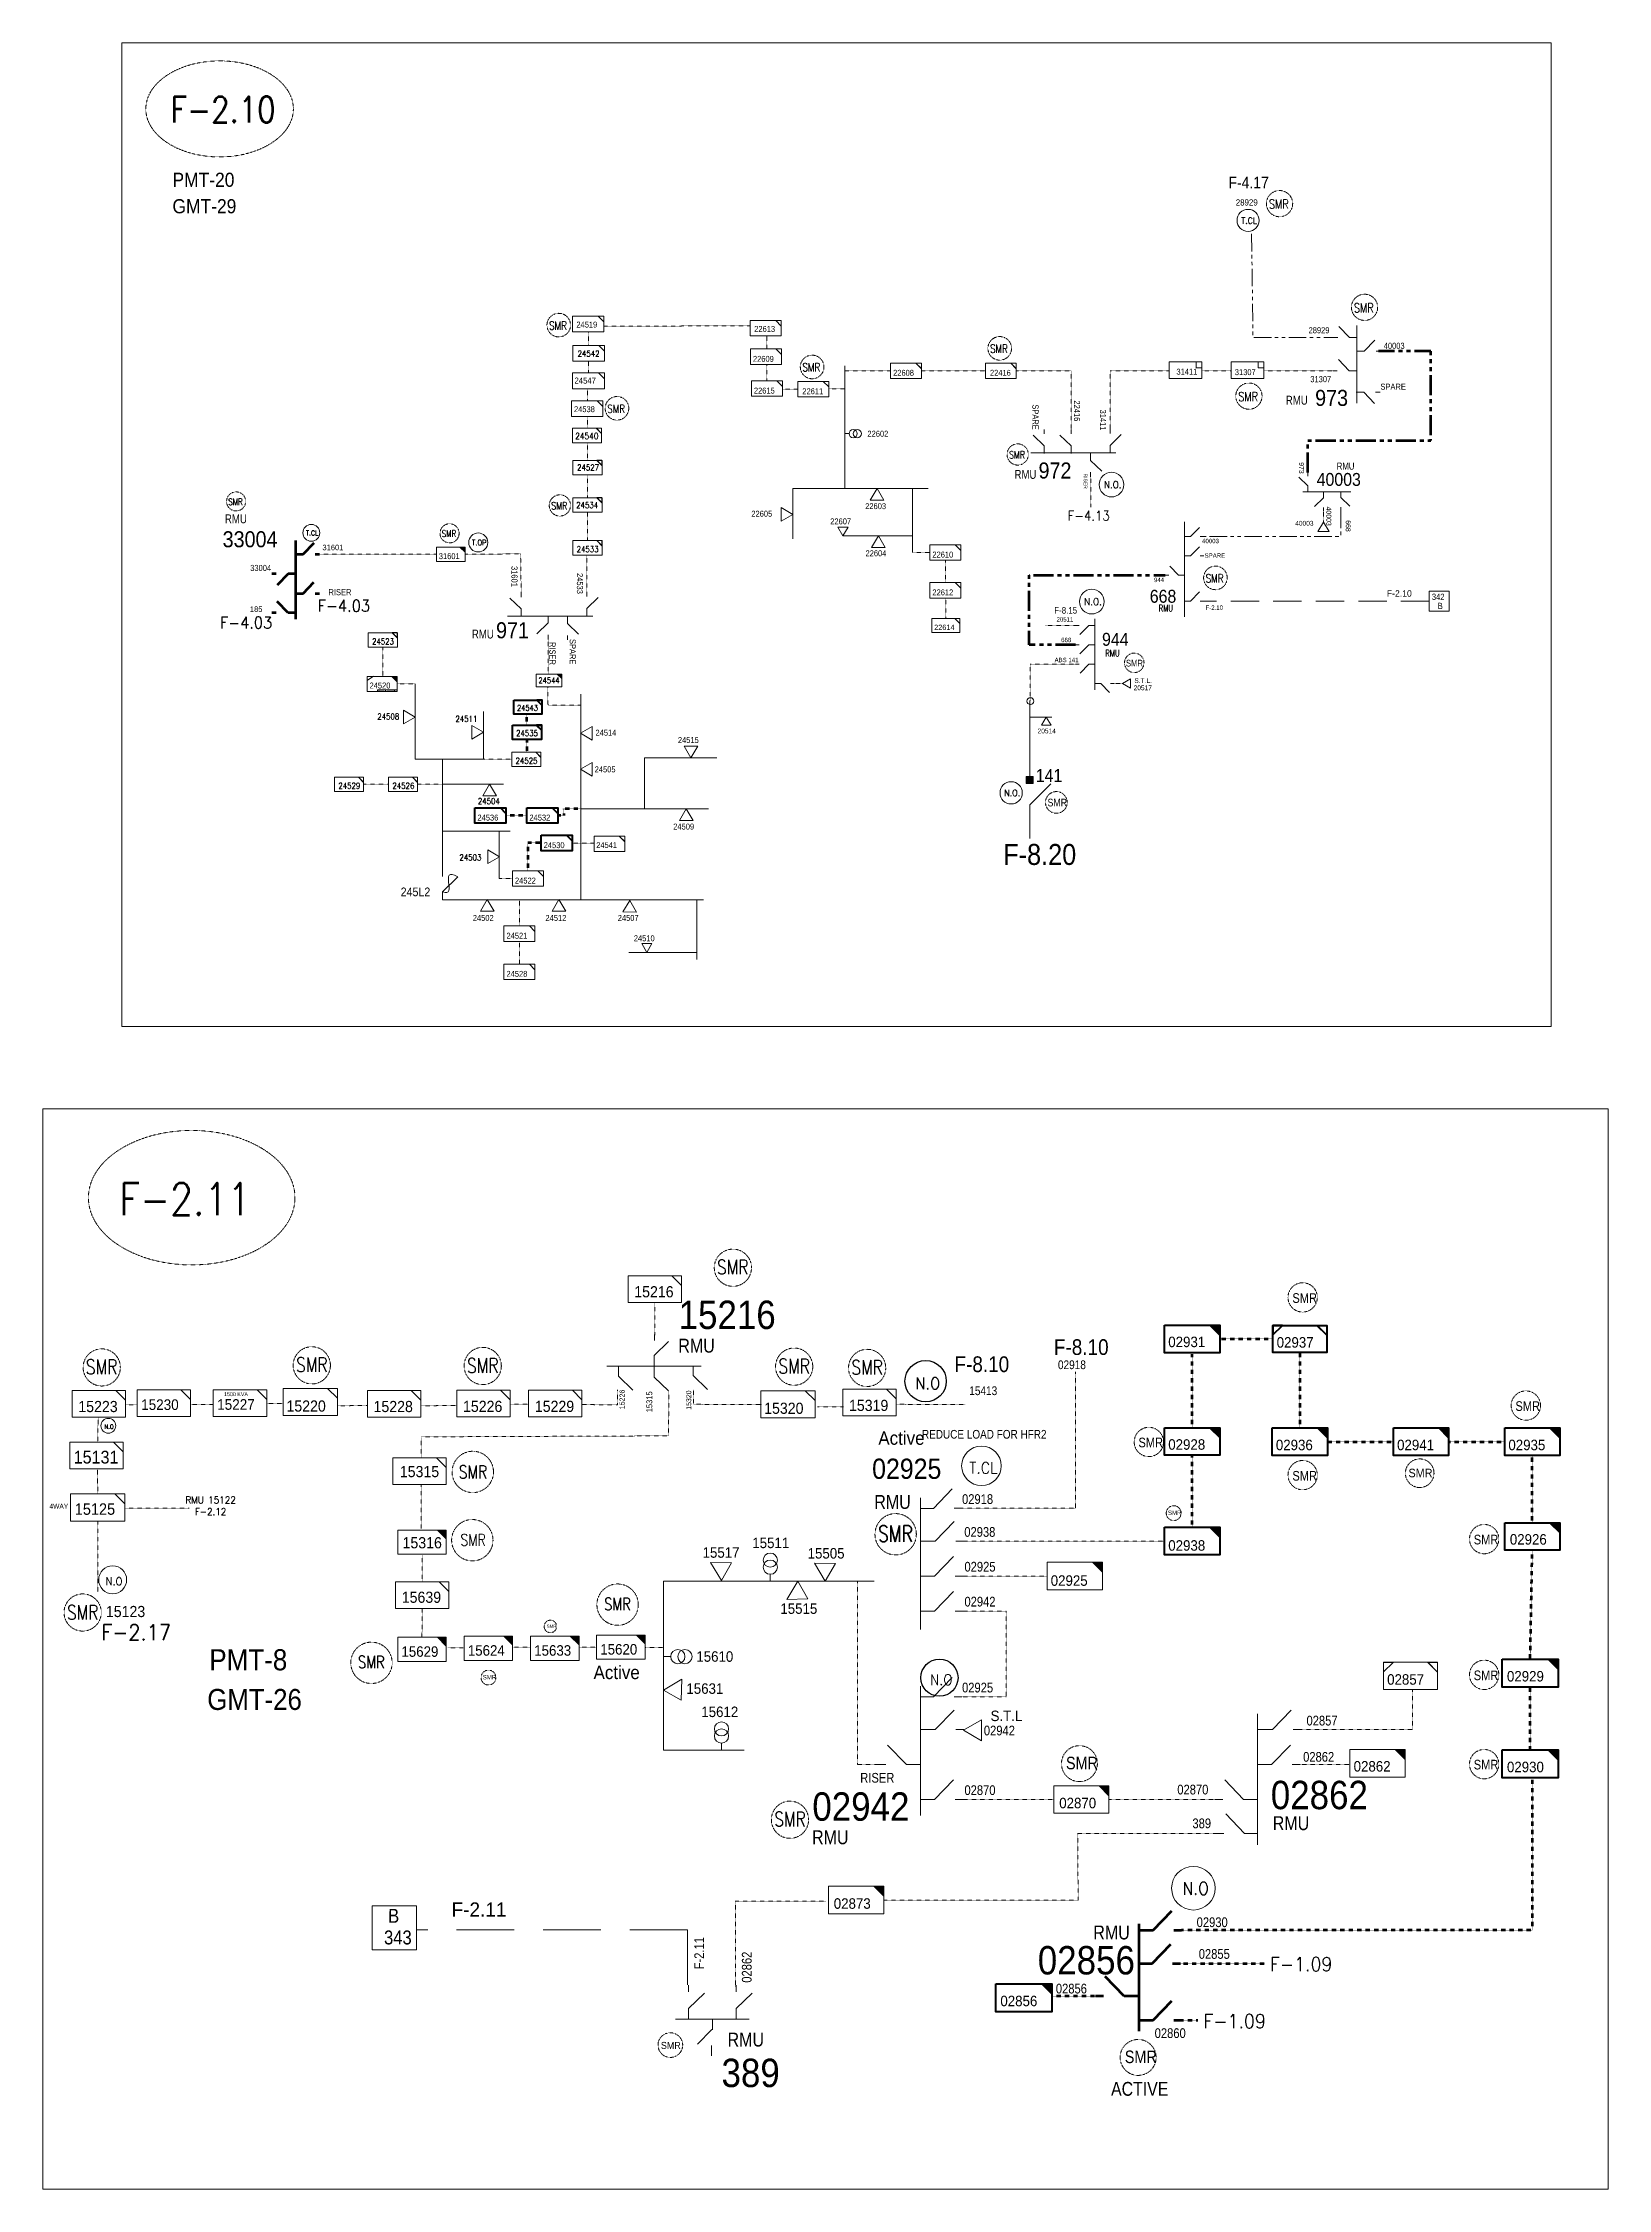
# Model space of a CAD drawing. Header units: metres. Extents: x 65984 to 144644, y -19036 to 23726.
# Drawn here: x 113698 to 114674, y 8081 to 9420 of the extents above; entities that cross this region are included whole.
import ezdxf
from ezdxf.enums import TextEntityAlignment as Align

# ---------------------------------------------------------------- set-up
doc = ezdxf.new("R2010")
doc.units = ezdxf.units.M
doc.header["$MEASUREMENT"] = 0
for name, pattern in [('( Phantom )', [2.5, 1.25, -0.25, 0.25, -0.25, 0.25, -0.25]), ('DGN Style 3', [0.013877, 0, -0.013877]), ('HIDDEN2', [2381.25, 1587.5, -793.75])]:
    doc.linetypes.add(name, pattern=pattern)
doc.layers.get('0').update_dxf_attribs({"color": 95, "lineweight": 40})
for name, color, linetype, lineweight in [('ABS', 7, 'Continuous', 40), ('ABS NUMBER', 112, 'Continuous', 30), ('CONTRACTOR NAME', 95, 'Continuous', 40), ('d_eos', 111, 'Continuous', 40), ('d_eos no', 121, 'Continuous', 40), ('d_fco', 5, 'Continuous', 40), ('d_fco text', 95, 'Continuous', 40), ('d_oh branch', 94, 'Continuous', 40), ('d_switch', 95, 'Continuous', 40), ('d_tf', 1, 'Continuous', 40), ('d_tf no', 6, 'Continuous', 40), ('d_tf_200', 1, 'Continuous', 40), ('d_ug cable', 95, 'Continuous', 40), ('d_ug main line', 95, 'Continuous', 40), ('d_unit sub', 7, 'Continuous', 40), ('FDR  1  05', 172, 'Continuous', 40), ('fedr no', 95, 'Continuous', 40), ('GRID STATION  04', 7, 'Continuous', 40), ('GRID STATION 01', 7, 'Continuous', 40), ('Level 37', 7, 'Continuous', 0), ('O H MAIN FEEDER', 4, 'Continuous', 100), ('SW N O', 114, 'Continuous', 30)]:
    doc.layers.add(name, color=color, linetype=linetype, lineweight=lineweight)
doc.styles.add('NASKHF', font='naskhf.shx', dxfattribs={"height": 8})
doc.styles.add('Style-Arial', font='arial.ttf')
doc.styles.add('Style-ENGINEERING', font='ENGINEERING.shx')
doc.styles.add('Style-msdefault', font='msdefault.shx')
doc.styles.add('Style-STANDARD', font='STANDARD.shx')

msp = doc.modelspace()

# ---------------------------------------------------------------- texts
at = {"layer": 'ABS NUMBER', "color": 2, "lineweight": 13, "style": 'Style-Arial', "width": 0.88}
msp.add_text('141', height=8.06, rotation=360, dxfattribs=at).set_placement((114317.2, 8959.3))
at = {"layer": 'CONTRACTOR NAME', "color": 154, "lineweight": 13, "style": 'Style-msdefault', "width": 0.945946}
for s, height, p in [('1500 KVA', 0.653, (113906.8, 9016.6)), ('2020.06.01', 0.653, (113911.8, 9016.6)), ('BDC', 0.572, (113917.4, 9016.6))]:
    msp.add_text(s, height=height, dxfattribs=at).set_placement(p, align=Align.TOP_LEFT)
at = {"layer": 'd_eos no', "color": 7, "linetype": 'Continuous', "lineweight": 13}
for s, height, style, width, p in [('PMT-20', 8.84, 'Style-Arial', 0.88, (113778.8, 9339.4)), ('GMT-29', 8.84, 'Style-Arial', 0.88, (113778.8, 9322.9)), ('RMU', 5.5, 'Style-msdefault', 0.818182, (113965.5, 9054.3)), ('971', 10, 'Style-Arial', 0.88, (113980.6, 9058.9)), ('PMT-8', 13.18, 'Style-Arial', 0.88, (113801.8, 8418.2))]:
    msp.add_text(s, height=height, dxfattribs=dict(at, style=style, width=width)).set_placement(p, align=Align.TOP_LEFT)
at = {"layer": 'd_eos no', "color": 2, "linetype": 'Continuous', "lineweight": 13}
for s, height, style, width, p in [('RMU', 5.5, 'Style-msdefault', 0.818182, (114473.1, 9200.2)), ('973', 10, 'Style-Arial', 0.88, (114491.4, 9203.9)), ('RMU', 5.5, 'Style-msdefault', 0.818182, (114303.9, 9153.9)), ('972', 10, 'Style-Arial', 0.88, (114318.9, 9158.6))]:
    msp.add_text(s, height=height, dxfattribs=dict(at, style=style, width=width)).set_placement(p, align=Align.TOP_LEFT)
at = {"layer": 'd_eos no', "color": 7, "linetype": 'Continuous', "lineweight": 13}
for s, height, style, width, p in [('40003', 8.06, 'Style-Arial', 0.88, (114519.9, 9144)), ('RMU', 4.43, 'Style-msdefault', 0.818182, (114515.9, 9154.1))]:
    msp.add_text(s, height=height, dxfattribs=dict(at, style=style, width=width)).set_placement(p, align=Align.RIGHT)
at = {"layer": 'd_eos no', "color": 2, "linetype": 'Continuous', "lineweight": 53, "style": 'Style-msdefault', "width": 0.818182}
msp.add_text('RMU', height=5.5, dxfattribs=at).set_placement((113811.5, 9120.7))
at = {"layer": 'd_eos no', "color": 2, "linetype": 'Continuous', "lineweight": 140, "style": 'Style-Arial', "width": 0.88}
msp.add_text('33004', height=10, dxfattribs=at).set_placement((113810.1, 9105.7))
at = {"layer": 'd_eos no', "color": 2, "linetype": 'Continuous', "lineweight": 13, "style": 'Style-Arial', "width": 0.88}
msp.add_text('15216', height=17.72, dxfattribs=at).set_placement((114155, 8635.7), align=Align.TOP_RIGHT)
at = {"layer": 'd_eos no', "color": 121, "linetype": 'Continuous', "lineweight": 13, "style": 'Style-Arial', "width": 0.88}
msp.add_text('02925', height=12.63, dxfattribs=at).set_placement((114258.3, 8537.1), align=Align.TOP_RIGHT)
at = {"layer": 'd_eos no', "color": 7, "linetype": 'Continuous', "lineweight": 13, "style": 'Style-Arial', "width": 0.88}
for s, p in [('02942', (114238.4, 8328.9)), ('02862', (114524.3, 8336.1))]:
    msp.add_text(s, height=17.72, dxfattribs=at).set_placement(p, align=Align.TOP_RIGHT)
at = {"layer": 'd_eos no', "color": 121, "linetype": 'Continuous', "lineweight": 140, "style": 'Style-Arial', "width": 0.88}
msp.add_text('02856', height=17.72, dxfattribs=at).set_placement((114379, 8233), align=Align.TOP_RIGHT)
at = {"layer": 'd_eos no', "color": 2, "linetype": 'Continuous', "lineweight": 13, "style": 'Style-Arial', "width": 0.88}
msp.add_text('389', height=17.72, dxfattribs=at).set_placement((114121.2, 8145))
at = {"layer": 'd_eos no', "color": 7, "linetype": 'Continuous', "lineweight": 13, "insert": (113800.5, 8393.4), "char_height": 13.088, "attachment_point": 1, "style": 'NASKHF'}
msp.add_mtext('\\fArial|b0|i0|c178178|p39;\\H1x;\\W0.88;GMT-26\\P', dxfattribs=at)
at = {"layer": 'd_fco text', "color": 51, "linetype": 'Continuous', "lineweight": 13, "style": 'Style-msdefault', "width": 0.916667}
msp.add_text('245L2', height=5.42, dxfattribs=at).set_placement((113921.1, 8893.4), align=Align.TOP_LEFT)
at = {"layer": 'd_switch', "color": 51, "linetype": 'Continuous', "lineweight": 13, "style": 'Style-ENGINEERING', "width": 0.921053}
msp.add_text('28929', height=3.8, dxfattribs=at).set_placement((114500.3, 9243), align=Align.TOP_RIGHT)
msp.add_text('40003', height=3.8, dxfattribs=at).set_placement((114547.2, 9229.5), align=Align.RIGHT)
for s, height, rotation, p in [('31307', 3.8, 360, (114501.4, 9208.7)), ('973', 3.06, 270.0075, (114481.4, 9151.6)), ('40003', 3.06, 270, (114498.4, 9119.1)), ('668', 3.06, 269.9925, (114510.5, 9115.4))]:
    msp.add_text(s, height=height, rotation=rotation, dxfattribs=at).set_placement(p, align=Align.RIGHT)
msp.add_text('SPARE', height=3.8, rotation=0.0075, dxfattribs=at).set_placement((114532.1, 9204))
for s, rotation, p in [('SPARE', 270.0075, (114318.9, 9179)), ('31411', 270, (114361, 9178.6)), ('24533', 270, (114034.8, 9076.6)), ('RISER', 270, (114017.7, 9032.3)), ('SPARE', 270.0075, (114030.3, 9032.6))]:
    msp.add_text(s, height=3.8, rotation=rotation, dxfattribs=at).set_placement(p, align=Align.TOP_RIGHT)
for s, p in [('22416', (114344.8, 9197.3)), ('31601', (113994, 9094))]:
    msp.add_text(s, height=3.8, rotation=270, dxfattribs=at).set_placement(p, align=Align.TOP_LEFT)
at = {"layer": 'd_switch', "color": 51, "linetype": 'Continuous', "lineweight": 13, "ltscale": 0.720354, "style": 'Style-ENGINEERING', "width": 0.921053}
msp.add_text('RISER', height=2.21, rotation=270, dxfattribs=at).set_placement((114349.3, 9151.7), align=Align.TOP_LEFT)
at = {"layer": 'd_switch', "color": 51, "linetype": 'Continuous', "lineweight": 30, "style": 'Style-ENGINEERING', "width": 0.857143}
msp.add_text('31601', height=3.43, dxfattribs=at).set_placement((113885.4, 9107.3), align=Align.TOP_RIGHT)
at = {"layer": 'd_switch', "color": 51, "linetype": 'Continuous', "lineweight": 30, "style": 'Style-ENGINEERING', "width": 0.921053}
for s, p in [('33004', (113840.3, 9094.7)), ('RISER', (113890.4, 9079.6))]:
    msp.add_text(s, height=3.8, rotation=359.9925, dxfattribs=at).set_placement(p, align=Align.TOP_RIGHT)
at = {"layer": 'd_switch', "color": 51, "linetype": 'Continuous', "lineweight": 30, "style": 'Style-ENGINEERING', "width": 0.857143}
msp.add_text('185', height=3.43, dxfattribs=at).set_placement((113827.1, 9068.8), align=Align.TOP_LEFT)
at = {"layer": 'd_switch', "color": 55, "linetype": 'Continuous', "lineweight": 13, "style": 'Style-msdefault', "width": 0.9}
msp.add_text('F-8.15', height=4.1, dxfattribs=at).set_placement((114328.7, 9068.4), align=Align.TOP_LEFT)
at = {"layer": 'd_switch', "color": 1, "linetype": 'Continuous', "lineweight": 30, "ltscale": 0.9, "style": 'Style-ENGINEERING', "width": 0.857143}
for s, height, p in [('SMR', 4.18, (114373.4, 9035.5)), ('REDUCE LOAD FOR HFR2', 5.421, (114246.2, 8555))]:
    msp.add_text(s, height=height, rotation=0.0026, dxfattribs=at).set_placement(p, align=Align.TOP_LEFT)
at = {"layer": 'd_switch', "color": 1, "linetype": 'Continuous', "lineweight": 30, "ltscale": 0.972, "style": 'Style-ENGINEERING', "width": 0.857143}
msp.add_text('SMR', height=4.77, rotation=0.0023, dxfattribs=at).set_placement((114324.5, 8948.8), align=Align.TOP_LEFT)
at = {"layer": 'd_switch', "color": 55, "linetype": 'Continuous', "lineweight": 13, "style": 'Style-msdefault', "width": 0.9}
for s, height, p in [('F-8.20', 13.09, (114342.4, 8920.6)), ('F-8.10', 9.81, (114362.6, 8611.6)), ('F-8.10', 9.81, (114300.6, 8600.9))]:
    msp.add_text(s, height=height, dxfattribs=at).set_placement(p, align=Align.TOP_RIGHT)
at = {"layer": 'd_switch', "color": 1, "linetype": 'Continuous', "lineweight": 30, "style": 'Style-ENGINEERING', "width": 0.857143}
for height, p in [(6.02, (114477.2, 8640.3)), (6.02, (114616.3, 8572.9)), (6.02, (114381.2, 8550.2)), (6.02, (114477.2, 8529.4)), (6.02, (114590.3, 8489.6)), (6.02, (114590.3, 8404.9)), (7.83, (114336, 8351.1)), (6.02, (114590.3, 8349.2)), (7.83, (114372.7, 8167.8))]:
    msp.add_text('SMR', height=height, rotation=0.0026, dxfattribs=at).set_placement(p, align=Align.TOP_LEFT)
at = {"layer": 'd_switch', "color": 7, "linetype": 'Continuous', "lineweight": 13, "style": 'Style-ENGINEERING', "width": 0.857143}
for s, height, p in [('02918', 5.47, (114331, 8598.4)), ('15413', 5.47, (114275.7, 8582.2)), ('02918', 6.08, (114271.2, 8514.9)), ('02938', 6.08, (114272.6, 8494.4)), ('02925', 6.08, (114272.7, 8472.7)), ('02942', 6.08, (114272.7, 8450.9)), ('02925', 6.08, (114271.2, 8397.3))]:
    msp.add_text(s, height=height, rotation=359.9996, dxfattribs=at).set_placement(p, align=Align.TOP_LEFT)
at = {"layer": 'd_switch', "color": 7, "linetype": 'Continuous', "lineweight": 13, "ltscale": 0.6273, "style": 'Style-ENGINEERING', "width": 0.857143}
msp.add_text('1500 KVA', height=2.41, rotation=359.9996, dxfattribs=at).set_placement((113811, 8578.5), align=Align.TOP_LEFT)
at = {"layer": 'd_switch', "color": 95, "linetype": 'Continuous', "lineweight": 13, "style": 'Style-ENGINEERING', "width": 0.857143}
msp.add_text('02942', height=6.08, rotation=359.9996, dxfattribs=at).set_placement((114284.8, 8370.5), align=Align.TOP_LEFT)
for s, rotation, p in [('02857', 0.0004, (114486, 8370.6)), ('02862', 360, (114483.9, 8348))]:
    msp.add_text(s, height=6.08, rotation=rotation, dxfattribs=at).set_placement(p)
at = {"layer": 'd_switch', "color": 7, "linetype": 'Continuous', "lineweight": 13, "style": 'Style-ENGINEERING', "width": 0.857143}
for s, rotation, p in [('RISER', 360, (114229, 8341)), ('02862', 90.0004, (114133.9, 8229.5))]:
    msp.add_text(s, height=6.08, rotation=rotation, dxfattribs=at).set_placement(p, align=Align.TOP_RIGHT)
at = {"layer": 'd_switch', "color": 95, "linetype": 'Continuous', "lineweight": 13, "style": 'Style-ENGINEERING', "width": 0.857143}
msp.add_text('389', height=6.08, rotation=359.9993, dxfattribs=at).set_placement((114426.5, 8306.5), align=Align.RIGHT)
at = {"layer": 'd_switch', "color": 7, "linetype": 'Continuous', "lineweight": 30, "style": 'Style-ENGINEERING', "width": 0.857143}
for s, p in [('02930', (114417.5, 8250.9)), ('02855', (114418.8, 8231.1)), ('02856', (114329.7, 8209.5))]:
    msp.add_text(s, height=6.08, rotation=359.9996, dxfattribs=at).set_placement(p, align=Align.TOP_LEFT)
at = {"layer": 'd_switch', "color": 7, "linetype": 'Continuous', "lineweight": 13, "style": 'Style-ENGINEERING', "width": 0.857143}
msp.add_text('F-2.11', height=6.08, rotation=90.0072, dxfattribs=at).set_placement((114110.3, 8238.6), align=Align.RIGHT)
at = {"layer": 'd_switch', "color": 7, "linetype": 'Continuous', "lineweight": 30, "style": 'Style-ENGINEERING', "width": 0.857143}
msp.add_text('02860', height=6.08, rotation=0.0004, dxfattribs=at).set_placement((114410.7, 8181.7), align=Align.TOP_RIGHT)
at = {"layer": 'd_switch', "color": 121, "linetype": 'Continuous', "lineweight": 13, "style": 'Style-ENGINEERING', "width": 0.857143}
msp.add_text('ACTIVE ', height=8.63, rotation=0.0001, dxfattribs=at).set_placement((114402.6, 8148.2), align=Align.TOP_RIGHT)
at = {"layer": 'd_switch', "color": 7, "linetype": 'Continuous', "lineweight": 13, "insert": (114272.7, 8333.3), "char_height": 6.076, "attachment_point": 1, "rotation": 359.9996, "style": 'NASKHF'}
msp.add_mtext('\\FENGINEERING;\\H1x;\\W0.857143;02870\\P', dxfattribs=at)
at = {"layer": 'd_switch', "color": 95, "linetype": 'Continuous', "lineweight": 13, "insert": (114424.8, 8327.5), "char_height": 6.076, "attachment_point": 9, "rotation": 359.9993, "style": 'NASKHF'}
msp.add_mtext('\\FENGINEERING;\\H1x;\\W0.857143;02870\\P', dxfattribs=at)
at = {"layer": 'd_tf no', "color": 2, "linetype": 'Continuous', "lineweight": 13, "style": 'Style-msdefault', "width": 0.945946}
for s, height, p in [('28929', 3.89, (114441.9, 9322.8)), ('24519', 3.7, (114030.7, 9246.5)), ('22416', 3.7, (114288.6, 9216.4)), ('31307', 3.7, (114441.3, 9216.8)), ('22611', 3.7, (114171.6, 9204.9)), ('24538', 3.7, (114029.2, 9193.7)), ('31601', 3.7, (113944.9, 9102)), ('02870', 6.55, (114331.8, 8325.5))]:
    msp.add_text(s, height=height, dxfattribs=at).set_placement(p, align=Align.TOP_LEFT)
at = {"layer": 'd_tf no', "color": 30, "linetype": 'Continuous', "lineweight": 13, "style": 'Style-msdefault', "width": 0.945946}
for s, height, p in [('22613', 3.7, (114141.6, 9243.8)), ('22609', 3.7, (114140.8, 9225.1)), ('22608', 3.7, (114228.2, 9216.4)), ('31411', 3.7, (114404.9, 9217.1)), ('24547', 3.81, (114029.5, 9211.6)), ('22615', 3.7, (114141.4, 9205.3)), ('22602', 3.7, (114212.2, 9178.4)), ('22603', 3.7, (114210.8, 9133.2)), ('22605', 3.7, (114139.8, 9128.5)), ('22607', 3.7, (114189, 9123.7)), ('22604', 3.7, (114211, 9103.8)), ('22610', 3.7, (114252.7, 9103)), ('22612', 3.7, (114252.7, 9079.4)), ('22614', 3.33, (114253.8, 9057.4)), ('24520', 3.7, (113901.7, 9021.3)), ('24514', 3.7, (114042.6, 8991.9)), ('24515', 3.7, (114094, 8987.3)), ('24505', 3.7, (114042.1, 8969)), ('24509', 3.7, (114091.1, 8933.3)), ('24541', 3.56, (114043.1, 8921.7)), ('24522', 3.7, (113992.4, 8899.6)), ('24502', 3.7, (113966.1, 8876.3)), ('24521', 3.7, (113987.1, 8865.2)), ('24512', 3.7, (114011.4, 8876.3)), ('24507', 3.7, (114056.5, 8876.3)), ('24510', 3.7, (114066.5, 8863.6)), ('24528', 3.7, (113987.1, 8841.4))]:
    msp.add_text(s, height=height, dxfattribs=at).set_placement(p, align=Align.TOP_LEFT)
at = {"layer": 'd_tf no', "color": 30, "linetype": 'Continuous', "lineweight": 13, "style": 'Style-STANDARD', "width": 0.945946}
for s, height, p in [('24542', 3.7, (114038.3, 9226.5)), ('24540', 3.92, (114037.2, 9175.1)), ('24527', 3.7, (114038, 9155.5)), ('24533', 3.7, (114037.7, 9104.5)), ('24523', 3.7, (113910.1, 9046.9)), ('24508', 3.7, (113913.4, 9000.1)), ('24511', 3.7, (113962.1, 8998.6)), ('24525', 3.7, (113999.6, 8972.5)), ('24529', 3.7, (113889.1, 8956.9)), ('24526', 3.7, (113922.8, 8956.9)), ('24504', 3.7, (113976.1, 8947.3)), ('24503', 3.7, (113964.6, 8912.2))]:
    msp.add_text(s, height=height, dxfattribs=at).set_placement(p, align=Align.MIDDLE_CENTER)
at = {"layer": 'd_tf no', "color": 2, "linetype": 'Continuous', "lineweight": 13, "style": 'Style-STANDARD', "width": 0.945946}
msp.add_text('24534', height=3.7, dxfattribs=at).set_placement((114037.4, 9132), align=Align.MIDDLE_CENTER)
at = {"layer": 'd_tf no', "color": 30, "linetype": 'Continuous', "lineweight": 13, "style": 'Style-msdefault', "width": 0.945946}
msp.add_text('40003', height=2.98, dxfattribs=at).set_placement((114479, 9119.2))
at = {"layer": 'd_tf no', "color": 30, "linetype": 'Continuous', "lineweight": 40, "style": 'Style-STANDARD', "width": 0.945946}
for s, height, p in [('24544', 3.55, (114013.6, 9022.6)), ('24543', 3.55, (114000.2, 9005.5)), ('24535', 3.7, (113999.9, 8989.7))]:
    msp.add_text(s, height=height, dxfattribs=at).set_placement(p, align=Align.MIDDLE_CENTER)
at = {"layer": 'd_tf no', "color": 30, "linetype": 'Continuous', "lineweight": 13, "style": 'Style-msdefault', "width": 0.945946}
for s, p in [('20517', (114389.6, 9019.5)), ('S.T.L.', (114389.6, 9024))]:
    msp.add_text(s, height=2.98, dxfattribs=at).set_placement(p, align=Align.TOP_RIGHT)
msp.add_text('20514', height=2.98, dxfattribs=at).set_placement((114329.7, 8989.6), align=Align.RIGHT)
at = {"layer": 'd_tf no', "color": 30, "linetype": 'Continuous', "lineweight": 40, "style": 'Style-msdefault', "width": 0.945946}
for s, p in [('24536', (113969, 8938.9)), ('24532', (114001.4, 8938.9)), ('24530', (114010.3, 8921.7))]:
    msp.add_text(s, height=3.7, dxfattribs=at).set_placement(p, align=Align.TOP_LEFT)
at = {"layer": 'd_tf no', "color": 94, "linetype": 'DGN Style 3', "lineweight": 13, "style": 'Style-msdefault', "width": 0.945946}
for s, height, p in [('15216', 6.97, (114066.8, 8644.7)), ('15230', 6.65, (113759.3, 8574.1)), ('15227', 6.65, (113806.7, 8574.2)), ('15228', 6.97, (113904.2, 8573.1)), ('15229', 6.97, (114004.8, 8573.2)), ('15639', 6.97, (113921.8, 8454.1))]:
    msp.add_text(s, height=height, dxfattribs=at).set_placement(p, align=Align.TOP_LEFT)
at = {"layer": 'd_tf no', "color": 95, "linetype": 'Continuous', "lineweight": 40, "style": 'Style-msdefault', "width": 0.945946}
for s, p in [('02931', (114399.8, 8613.2)), ('02856', (114295.1, 8202))]:
    msp.add_text(s, height=6.55, dxfattribs=at).set_placement(p, align=Align.TOP_LEFT)
at = {"layer": 'd_tf no', "color": 2, "linetype": 'Continuous', "lineweight": 40, "style": 'Style-msdefault', "width": 0.945946}
for s, p in [('02937', (114467.4, 8612.9)), ('02928', (114399.8, 8549.2)), ('02936', (114466.9, 8548.9)), ('02941', (114542.5, 8548.9)), ('02935', (114611.9, 8548.9)), ('02938', (114399.8, 8486.2)), ('02929', (114611, 8404.6)), ('02930', (114611, 8348))]:
    msp.add_text(s, height=6.55, dxfattribs=at).set_placement(p, align=Align.TOP_LEFT)
at = {"layer": 'd_tf no', "color": 2, "linetype": 'DGN Style 3', "lineweight": 13, "style": 'Style-msdefault', "width": 0.945946}
for s, height, p in [('15223', 6.97, (113720.1, 8573.1)), ('15220', 6.97, (113849.9, 8573.4)), ('15226', 6.97, (113960, 8573.2)), ('15320', 6.97, (114147.8, 8572)), ('15319', 6.97, (114200.7, 8573.8)), ('15629', 6.55, (113921.6, 8420)), ('15624', 6.55, (113963, 8420.7)), ('15633', 6.55, (114004.4, 8420.7))]:
    msp.add_text(s, height=height, dxfattribs=at).set_placement(p, align=Align.TOP_LEFT)
at = {"layer": 'd_tf no', "color": 7, "linetype": 'DGN Style 3', "lineweight": 13, "style": 'Style-msdefault', "width": 0.945946}
for s, height, p in [('15226', 3.2, (114057.6, 8567.9)), ('15315', 3.72, (114074.3, 8566)), ('15320', 3.14, (114099.2, 8567.6))]:
    msp.add_text(s, height=height, rotation=90, dxfattribs=at).set_placement(p, align=Align.TOP_LEFT)
at = {"layer": 'd_tf no', "color": 9, "linetype": 'DGN Style 3', "lineweight": 13, "style": 'Style-msdefault', "width": 0.945946}
for s, height, p in [('15131', 7.94, (113717.2, 8542)), ('4WAY', 3, (113702.1, 8508.9))]:
    msp.add_text(s, height=height, dxfattribs=at).set_placement(p, align=Align.TOP_LEFT)
at = {"layer": 'd_tf no', "color": 121, "linetype": 'DGN Style 3', "lineweight": 13, "style": 'Style-msdefault', "width": 0.945946}
for s, height, p in [('15315', 6.97, (113920.6, 8532.5)), ('15316', 6.97, (113922.3, 8488.1)), ('15620', 6.55, (114045.6, 8421.4))]:
    msp.add_text(s, height=height, dxfattribs=at).set_placement(p, align=Align.TOP_LEFT)
at = {"layer": 'd_tf no', "color": 1, "linetype": 'Continuous', "lineweight": 13, "style": 'Style-msdefault', "width": 0.947368}
msp.add_text('SMR', height=5.32, dxfattribs=at).set_placement((114549.6, 8530.8), align=Align.TOP_LEFT)
at = {"layer": 'd_tf no', "color": 121, "linetype": 'Continuous', "lineweight": 40, "style": 'Style-msdefault', "width": 0.945946}
msp.add_text('02926', height=6.55, dxfattribs=at).set_placement((114612.8, 8490), align=Align.TOP_LEFT)
at = {"layer": 'd_tf no', "color": 95, "linetype": 'DGN Style 3', "lineweight": 13, "style": 'Style-msdefault', "width": 0.945946}
for s, p in [('15517', (114109.4, 8481.8)), ('15511', (114140.4, 8487.8)), ('15505', (114174.9, 8481.3)), ('15515', (114157.9, 8446.8)), ('15610', (114105.5, 8416.9)), ('15612', (114108.6, 8382.4))]:
    msp.add_text(s, height=6.55, dxfattribs=at).set_placement(p, align=Align.TOP_LEFT)
at = {"layer": 'd_tf no', "color": 95, "linetype": 'Continuous', "lineweight": 13, "style": 'Style-msdefault', "width": 0.945946}
for s, p in [('02925', (114326.5, 8464.3)), ('02857', (114536.3, 8402.6)), ('02862', (114515.4, 8348.4)), ('02873', (114191.2, 8262.8))]:
    msp.add_text(s, height=6.55, dxfattribs=at).set_placement(p, align=Align.TOP_LEFT)
at = {"layer": 'd_tf no', "color": 7, "linetype": 'DGN Style 3', "lineweight": 13, "style": 'Style-msdefault', "width": 0.945946}
msp.add_text('15123', height=6.97, dxfattribs=at).set_placement((113737.3, 8445.2), align=Align.TOP_LEFT)
at = {"layer": 'd_tf no', "color": 1, "linetype": 'Continuous', "lineweight": 40, "style": 'Style-msdefault', "width": 0.945946}
for height, p in [(1.97, (114012.2, 8433.5)), (4.4, (114083.4, 8173.2))]:
    msp.add_text('SMR', height=height, dxfattribs=at).set_placement(p, align=Align.TOP_LEFT)
at = {"layer": 'd_tf no', "color": 95, "linetype": 'DGN Style 3', "lineweight": 40, "style": 'Style-msdefault', "width": 0.945946}
msp.add_text('15631', height=6.55, dxfattribs=at).set_placement((114099.3, 8396.9), align=Align.TOP_LEFT)
at = {"layer": 'd_tf no', "color": 95, "linetype": 'Continuous', "lineweight": 13, "style": 'Style-msdefault', "width": 0.945946}
msp.add_text('S.T.L', height=6.55, dxfattribs=at).set_placement((114308.8, 8379.9), align=Align.TOP_RIGHT)
at = {"layer": 'd_tf no', "color": 121, "linetype": 'DGN Style 3', "lineweight": 13, "char_height": 8.369, "attachment_point": 1, "style": 'NASKHF'}
for insert in [(114219, 8554.1), (114041.4, 8407.9)]:
    msp.add_mtext('\\Fmsdefault;\\H1x;\\W0.945946;Active ', dxfattribs=dict(at, insert=insert))
at = {"layer": 'd_tf no', "color": 9, "linetype": 'DGN Style 3', "lineweight": 13, "insert": (113717.9, 8509.2), "char_height": 7.151, "attachment_point": 1, "style": 'NASKHF'}
msp.add_mtext('\\Fmsdefault;\\H1x;\\W0.945946;15125\\P', dxfattribs=at)
at = {"layer": 'd_tf no', "color": 1, "linetype": 'Continuous', "lineweight": 40, "insert": (114399.6, 8504.7), "char_height": 2.761, "attachment_point": 1, "rotation": 359.9996, "style": 'NASKHF'}
msp.add_mtext('\\Fmsdefault;\\H1x;\\W0.945946;SMR^I', dxfattribs=at)
at = {"layer": 'd_tf no', "color": 1, "linetype": 'Continuous', "lineweight": 40, "insert": (113972.3, 8402.1), "char_height": 2.761, "attachment_point": 1, "style": 'NASKHF'}
msp.add_mtext('\\Fmsdefault;\\H1x;\\W0.945946;SMR^I', dxfattribs=at)
at = {"layer": 'fedr no', "color": 6, "linetype": 'Continuous', "lineweight": 13, "style": 'Style-STANDARD', "width": 0.909091}
for s, height, p in [('F-2.10', 16.18, (113810.4, 9378.8)), ('F-2.11', 20.21, (113786.6, 8699))]:
    msp.add_text(s, height=height, dxfattribs=at).set_placement(p, align=Align.MIDDLE_CENTER)
at = {"layer": 'fedr no', "color": 55, "linetype": 'Continuous', "lineweight": 13, "attachment_point": 5, "style": 'Style-STANDARD'}
for s, insert, char_height in [('\\PF-4.13\\P', (114350.2, 9130.3), 5.9), ('F-4.03', (113885.7, 9069.2), 7.32), ('F-4.03', (113824.7, 9058.7), 7.32)]:
    msp.add_mtext(s, dxfattribs=dict(at, insert=insert, char_height=char_height))
at = {"layer": 'fedr no', "color": 55, "linetype": 'Continuous', "lineweight": 40, "attachment_point": 5, "style": 'Style-STANDARD'}
for s, insert, char_height in [('RMU 15122\\PF-2.12', (113802.6, 8507.6), 4.4), ('F-2.17', (113756.2, 8428.7), 9.77), ('F-1.09', (114482.7, 8221.6), 8.74), ('F-1.09', (114441.2, 8186.1), 8.74)]:
    msp.add_mtext(s, dxfattribs=dict(at, insert=insert, char_height=char_height))
at = {"layer": 'GRID STATION  04', "color": 55, "linetype": 'Continuous', "lineweight": 13, "ltscale": 1.054347, "style": 'Style-msdefault', "width": 0.888889}
msp.add_text('F-4.17', height=7.35, rotation=359.9994, dxfattribs=at).set_placement((114437.3, 9329.6))
at = {"layer": 'GRID STATION 01', "linetype": 'Continuous', "lineweight": 13, "style": 'Style-msdefault'}
msp.add_text('F-2.10', height=4.03, rotation=360, dxfattribs=at).set_placement((114536.1, 9074.9))
at = {"layer": 'GRID STATION 01', "color": 30, "linetype": 'Continuous', "lineweight": 13, "style": 'Style-msdefault', "width": 0.888889}
for s, p in [('342', (114564.2, 9072.8)), ('B', (114567.9, 9067.1))]:
    msp.add_text(s, height=3.96, rotation=360, dxfattribs=at).set_placement(p)
at = {"layer": 'GRID STATION 01', "color": 95, "linetype": 'Continuous', "lineweight": 13, "style": 'Style-msdefault', "width": 0.888889}
for s, p in [('B', (113920.2, 8256.2)), ('343', (113928, 8242.7))]:
    msp.add_text(s, height=8.7, rotation=359.9993, dxfattribs=at).set_placement(p, align=Align.TOP_RIGHT)
at = {"layer": 'GRID STATION 01', "color": 95, "linetype": 'Continuous', "lineweight": 13, "style": 'Style-msdefault'}
msp.add_text('F-2.11', height=8.86, rotation=359.9993, dxfattribs=at).set_placement((113987.1, 8260.2), align=Align.TOP_RIGHT)
at = {"layer": 'Level 37', "color": 1, "linetype": 'Continuous', "lineweight": 13, "style": 'Style-STANDARD', "width": 0.854701}
for height, p in [(5.68, (114468.7, 9319.8)), (5.68, (114521.7, 9255.1)), (5.11, (114019.2, 9244)), (5.11, (114294.2, 9229.6)), (5.11, (114177.2, 9218)), (5.68, (114449.6, 9199.7)), (5.11, (114055.5, 9192.1))]:
    msp.add_text('SMR', height=height, dxfattribs=at).set_placement(p, align=Align.MIDDLE_CENTER)
at = {"layer": 'Level 37', "color": 1, "linetype": 'Continuous', "lineweight": 13, "ltscale": 0.9, "style": 'Style-STANDARD', "width": 0.854701}
for height, p in [(4.6, (114305.5, 9163.4)), (4.6, (114020, 9131.6)), (5.11, (114428.7, 9086.3))]:
    msp.add_text('SMR', height=height, dxfattribs=at).set_placement(p, align=Align.MIDDLE_CENTER)
at = {"layer": 'Level 37', "color": 1, "linetype": 'Continuous', "lineweight": 13, "ltscale": 0.81, "style": 'Style-STANDARD', "width": 0.854701}
for p in [(113818.1, 9134.1), (113951.2, 9114.2)]:
    msp.add_text('SMR', height=4.14, dxfattribs=at).set_placement(p, align=Align.MIDDLE_CENTER)
at = {"layer": 'Level 37', "color": 7, "linetype": 'Continuous', "lineweight": 13, "style": 'Style-ENGINEERING', "width": 0.857143}
for s, p in [('40003', (114431.4, 9111)), ('SPARE', (114435.3, 9101.9)), ('944', (114397.2, 9086.7))]:
    msp.add_text(s, height=2.76, dxfattribs=at).set_placement(p, align=Align.TOP_RIGHT)
at = {"layer": 'Level 37', "color": 2, "linetype": 'Continuous', "lineweight": 13, "style": 'Style-Arial', "width": 0.88}
msp.add_text('668', height=8.06, dxfattribs=at).set_placement((114404.8, 9071.1), align=Align.RIGHT)
at = {"layer": 'Level 37', "color": 2, "linetype": 'Continuous', "lineweight": 13, "style": 'Style-STANDARD', "width": 0.854701}
msp.add_text('RMU', height=4.02, rotation=360, dxfattribs=at).set_placement((114398.3, 9067.7), align=Align.MIDDLE_CENTER)
at = {"layer": 'Level 37', "color": 7, "linetype": 'Continuous', "lineweight": 13, "style": 'Style-ENGINEERING', "width": 0.857143}
for s, p in [('20511', (114330.1, 9059.3)), ('668', (114333, 9046.5)), ('ABS 141', (114328.9, 9034))]:
    msp.add_text(s, height=2.76, dxfattribs=at).set_placement(p)
at = {"layer": 'Level 37', "color": 2, "linetype": 'Continuous', "lineweight": 13, "style": 'Style-Arial', "width": 0.88}
msp.add_text('944', height=8.06, dxfattribs=at).set_placement((114358.5, 9052.3), align=Align.TOP_LEFT)
at = {"layer": 'Level 37', "color": 2, "linetype": 'Continuous', "lineweight": 13, "style": 'Style-STANDARD', "width": 0.854701}
for s, height, p in [('RMU', 4.02, (114365, 9039.6)), ('SMR', 9.03, (113734.6, 8594.4)), ('SMR', 9.03, (113865.7, 8595.7)), ('SMR', 9.03, (113972.3, 8595.2)), ('SMR', 10.03, (114229.7, 8490.3)), ('SMR', 9.03, (113722.8, 8441.2))]:
    msp.add_text(s, height=height, dxfattribs=at).set_placement(p, align=Align.MIDDLE_CENTER)
at = {"layer": 'Level 37', "color": 2, "linetype": 'Continuous', "lineweight": 13, "ltscale": 0.9, "style": 'Style-STANDARD', "width": 0.854701}
for p in [(114128.2, 8656.6), (114166.5, 8594.8), (114212, 8594.1), (114163.9, 8312.2)]:
    msp.add_text('SMR', height=9.03, dxfattribs=at).set_placement(p, align=Align.MIDDLE_CENTER)
at = {"layer": 'Level 37', "color": 2, "linetype": 'Continuous', "lineweight": 13, "style": 'Style-msdefault', "width": 0.86}
for p in [(114117, 8611.9), (114239.2, 8514.4)]:
    msp.add_text('RMU', height=8.68, rotation=0.0004, dxfattribs=at).set_placement(p, align=Align.TOP_RIGHT)
at = {"layer": 'Level 37', "color": 2, "linetype": 'Continuous', "lineweight": 13, "ltscale": 0.874894, "style": 'Style-STANDARD', "width": 0.854701}
msp.add_text('SMR', height=8.15, dxfattribs=at).set_placement((113966.2, 8528.8), align=Align.MIDDLE_CENTER)
at = {"layer": 'Level 37', "color": 2, "linetype": 'Continuous', "lineweight": 13, "ltscale": 0.815655, "style": 'Style-STANDARD', "width": 0.854701}
msp.add_text('SMR', height=7.26, dxfattribs=at).set_placement((113966.3, 8486.4), align=Align.MIDDLE_CENTER)
at = {"layer": 'Level 37', "color": 2, "linetype": 'Continuous', "lineweight": 13, "ltscale": 0.840863, "style": 'Style-STANDARD', "width": 0.854701}
for p in [(114056.3, 8446.4), (113902.8, 8410.2)]:
    msp.add_text('SMR', height=7.63, dxfattribs=at).set_placement(p, align=Align.MIDDLE_CENTER)
at = {"layer": 'Level 37', "color": 7, "linetype": 'Continuous', "lineweight": 13, "style": 'Style-msdefault', "width": 0.86}
for p in [(114200.4, 8305.2), (114487.7, 8314)]:
    msp.add_text('RMU', height=8.68, rotation=0.0004, dxfattribs=at).set_placement(p, align=Align.TOP_RIGHT)
at = {"layer": 'Level 37', "color": 2, "linetype": 'Continuous', "lineweight": 100, "style": 'Style-msdefault', "width": 0.86}
msp.add_text('RMU', height=8.68, rotation=0.0004, dxfattribs=at).set_placement((114375.8, 8245.8), align=Align.TOP_RIGHT)
at = {"layer": 'Level 37', "color": 2, "linetype": 'Continuous', "lineweight": 13, "style": 'Style-msdefault', "width": 0.86}
msp.add_text('RMU', height=8.68, rotation=359.9996, dxfattribs=at).set_placement((114147.7, 8170.3), align=Align.RIGHT)
at = {"layer": 'Level 37', "color": 7, "linetype": 'Continuous', "lineweight": 13, "insert": (114423, 9069.4), "char_height": 2.764, "width": 13.418, "attachment_point": 1, "rotation": 360, "style": 'NASKHF'}
msp.add_mtext('\\FENGINEERING;\\H1x;\\W0.857143;F-2.10', dxfattribs=at)

# ---------------------------------------------------------------- blocks, each defined once
blk = doc.blocks.new('TF_8')
at = {"color": 0, "linetype": 'ByBlock', "lineweight": -2}
blk.add_line((6.3, 4.95), (9.9, 1.35), dxfattribs=at)
blk.add_3dface([(-10.1, 4.95), (9.9, 4.95), (9.9, -5.05), (-10.1, -5.05)], dxfattribs=at)
blk = doc.blocks.new('exist.us-1000kva')
at = {"color": 0, "linetype": 'ByBlock', "lineweight": -2, "flags": 128}
blk.add_lwpolyline([(40, 12.9), (32.8, 20), (40, 20)], close=True, dxfattribs=at)
at = {"color": 0, "linetype": 'ByBlock', "lineweight": -2, "extrusion": (0, 0, -1)}
blk.add_solid([(-40, 12.9), (-32.8, 20), (-40, 20)], dxfattribs=at)
at = {"color": 0, "linetype": 'ByBlock', "lineweight": -2, "xscale": 2, "yscale": 2}
blk.add_blockref('TF_8', (20.2, 10.1), dxfattribs=at)
blk = doc.blocks.new('TFU_92')
at = {"layer": 'd_tf_200', "color": 95, "linetype": 'Continuous', "lineweight": 13}
blk.add_line((0, 10), (0, 0), dxfattribs=at)
for centre in [(0, 30), (0, 20)]:
    blk.add_circle(centre, 10, dxfattribs=at)
blk = doc.blocks.new('SS')
at = {"color": 0, "linetype": 'ByBlock', "lineweight": -2, "flags": 128}
blk.add_lwpolyline([(6.95, 4.25), (10.45, 4.25), (10.45, 0.75)], close=True, dxfattribs=at)
at = {"color": 0, "linetype": 'ByBlock', "lineweight": -2, "extrusion": (0, 0, -1)}
blk.add_solid([(-6.95, 4.25), (-10.45, 4.25), (-10.45, 0.75)], dxfattribs=at)
at = {"color": 0, "linetype": 'ByBlock', "lineweight": -2}
blk.add_3dface([(-9.55, 4.25), (10.45, 4.25), (10.45, -5.75), (-9.55, -5.75)], dxfattribs=at)
blk = doc.blocks.new('*U1065')
at = {"layer": 'd_fco', "color": 51, "linetype": 'Continuous', "lineweight": 13}
blk.add_line((-4.6, 4.2), (-10.1, 4.2), dxfattribs=at)
at = {"layer": 'd_fco', "color": 51, "linetype": 'Continuous', "lineweight": 13, "flags": 128}
blk.add_lwpolyline([(13, 4.2), (7.1, 4.2), (-4.4, -7.3)], dxfattribs=at)
at = {"layer": 'd_fco', "color": 51, "linetype": 'Continuous', "lineweight": 13}
blk.add_open_spline([(-4.4, -7.3), (-13, 7.7), (11.6, -7.7), (7.1, 4.2)], degree=3, dxfattribs=at)
blk = doc.blocks.new('TFU_102')
at = {"layer": 'd_tf_200', "color": 30, "linetype": 'Continuous', "lineweight": 13}
blk.add_line((0, 10), (0, 0), dxfattribs=at)
for centre in [(0, 30), (0, 20)]:
    blk.add_circle(centre, 10, dxfattribs=at)
blk = doc.blocks.new('TF3')
at = {"color": 0, "linetype": 'ByBlock', "lineweight": -2}
for p, q in [((11.3, 9), (18.3, 9)), ((18.3, 9), (18.3, 2))]:
    blk.add_line(p, q, dxfattribs=at)
at = {"color": 0, "linetype": 'ByBlock', "lineweight": -2, "flags": 128}
blk.add_lwpolyline([(18.3, 2), (11.3, 2), (11.3, 9)], dxfattribs=at)
at = {"color": 0, "linetype": 'ByBlock', "lineweight": -2}
blk.add_3dface([(-21.7, 9), (18.3, 9), (18.3, -11), (-21.7, -11)], dxfattribs=at)
blk = doc.blocks.new('ABS2_1_1')
at = {"color": 0, "linetype": 'ByBlock', "lineweight": -2, "ltscale": 500}
for q in [(-29900, 43500), (0, 0)]:
    blk.add_line((0, 13600), q, dxfattribs=at)
at = {"color": 0, "linetype": 'ByBlock', "lineweight": -2, "ltscale": 500, "flags": 128}
for points in [[(5000, 43600), (-5000, 43600), (-5000, 53600), (5000, 53600)], [(3791, 49653), (3791, 49653), (3791, 49653)]]:
    blk.add_lwpolyline(points, close=True, dxfattribs=at)
at = {"color": 0, "linetype": 'ByBlock', "lineweight": -2, "ltscale": 500}
for points in [[(5000, 43600), (-5000, 43600), (5000, 53600), (-5000, 53600)], [(3791, 49653), (3791, 49653), (3791, 49653)]]:
    blk.add_solid(points, dxfattribs=at)
blk = doc.blocks.new('TRA1_784')
at = {"layer": 'd_tf', "color": 95, "linetype": 'Continuous', "lineweight": 13, "ltscale": 0.000458481, "extrusion": (0, 0, -1), "flags": 128}
blk.add_lwpolyline([(-10, -17), (0, 0), (10, -17)], close=True, dxfattribs=at)
blk = doc.blocks.new('TRA1_783')
at = {"layer": 'd_tf', "color": 95, "linetype": 'Continuous', "lineweight": 13, "ltscale": 0.000458481, "xscale": 1.000046566207833, "yscale": 1.000046566207833, "zscale": 1.000046566207833, "rotation": 180}
blk.add_blockref('TRA1_784', (0, 0), dxfattribs=at)
blk = doc.blocks.new('*U2507')
at = {"layer": 'd_unit sub', "color": 95, "linetype": 'Continuous', "lineweight": 13, "flags": 128}
for points in [[(-9.48, 1.38), (-6.07, 4.73), (-9.48, 4.73)], [(9.49, 1.32), (6.02, 4.73), (9.5, 4.73)]]:
    blk.add_lwpolyline(points, close=True, dxfattribs=at)
at = {"layer": 'd_unit sub', "color": 95, "linetype": 'Continuous', "lineweight": 13, "xscale": 0.9486633457507602, "yscale": 0.9486633457507602, "zscale": 0.4256207630495308, "rotation": 359.9999999999999}
blk.add_blockref('TF_8', (0.1, 0.04), dxfattribs=at)
blk = doc.blocks.new('TRA1_786')
at = {"layer": 'd_tf', "color": 95, "linetype": 'Continuous', "lineweight": 13, "ltscale": 0.000549556, "extrusion": (0, 0, -1), "flags": 128}
blk.add_lwpolyline([(-9.2, -17), (0, 0), (10.8, -17)], close=True, dxfattribs=at)
blk = doc.blocks.new('TRA1_785')
at = {"layer": 'd_tf', "color": 95, "linetype": 'Continuous', "lineweight": 13, "ltscale": 0.000549556, "xscale": 1.0000584026721, "yscale": 1.00005824531202, "zscale": 1.0000584026721, "rotation": 180.0000949812189}
blk.add_blockref('TRA1_786', (0, 0), dxfattribs=at)
blk = doc.blocks.new('TRA1_833')
at = {"layer": 'd_tf', "color": 30, "linetype": 'Continuous', "lineweight": 13, "ltscale": 0.000426762, "flags": 128}
blk.add_lwpolyline([(-5, 8.6), (5, 8.6), (0, 0)], close=True, dxfattribs=at)
blk = doc.blocks.new('TRA1_835')
at = {"layer": 'd_tf', "color": 30, "linetype": 'Continuous', "lineweight": 13, "ltscale": 0.000426762, "flags": 128}
blk.add_lwpolyline([(10, -17), (0, 0), (-10, -17)], close=True, dxfattribs=at)
blk = doc.blocks.new('TRA1_834')
at = {"layer": 'd_tf', "color": 30, "linetype": 'Continuous', "lineweight": 13, "ltscale": 0.000426762, "xscale": 1.000046566088347, "yscale": 1.000046566088347, "zscale": 1.000046566088347, "rotation": 180.0000042736749}
blk.add_blockref('TRA1_835', (0, 0), dxfattribs=at)
blk = doc.blocks.new('*U2582')
at = {"layer": 'd_unit sub', "color": 30, "linetype": 'Continuous', "lineweight": 13, "flags": 128}
blk.add_lwpolyline([(20, 10), (20, 2.7), (12.8, 10)], close=True, dxfattribs=at)
at = {"layer": 'd_unit sub', "color": 30, "linetype": 'Continuous', "lineweight": 13, "xscale": 2, "yscale": 2, "zscale": 0.8845711694560098, "rotation": 359.9999999999999}
blk.add_blockref('TF_8', (0.2, 0.1), dxfattribs=at)
blk = doc.blocks.new('*U2583')
at = {"layer": 'd_unit sub', "color": 30, "linetype": 'Continuous', "lineweight": 13, "flags": 128}
blk.add_lwpolyline([(5.5, 4.3), (8.5, 4.3), (8.5, 1.2)], close=True, dxfattribs=at)
at = {"layer": 'd_unit sub', "color": 30, "linetype": 'Continuous', "lineweight": 13, "xscale": 0.8535245333131425, "yscale": 0.8535245333131425, "zscale": 0.4018259368777647}
blk.add_blockref('TF_8', (0.1, 0), dxfattribs=at)
blk = doc.blocks.new('*U2584')
at = {"layer": 'd_unit sub', "color": 2, "linetype": 'Continuous', "lineweight": 13, "flags": 128}
blk.add_lwpolyline([(5.5, 4.3), (8.5, 4.3), (8.5, 1.2)], close=True, dxfattribs=at)
at = {"layer": 'd_unit sub', "color": 2, "linetype": 'Continuous', "lineweight": 13, "xscale": 0.8535245333131425, "yscale": 0.8535245333131425, "zscale": 0.4018259368777647}
blk.add_blockref('TF_8', (0.1, 0), dxfattribs=at)
blk = doc.blocks.new('*U2522')
at = {"layer": 'd_unit sub', "color": 2, "linetype": 'Continuous', "lineweight": 13, "flags": 128}
blk.add_lwpolyline([(20, 10), (20, 2.7), (12.8, 10)], close=True, dxfattribs=at)
at = {"layer": 'd_unit sub', "color": 2, "linetype": 'Continuous', "lineweight": 13, "xscale": 2, "yscale": 2, "zscale": 0.8845711694560097, "rotation": 359.9999999999999}
blk.add_blockref('TF_8', (0.2, 0.1), dxfattribs=at)
blk = doc.blocks.new('*U3226')
at = {"layer": 'd_unit sub', "color": 30, "linetype": 'Continuous', "lineweight": 40, "flags": 128}
blk.add_lwpolyline([(20, 10), (20, 2.7), (12.8, 10)], close=True, dxfattribs=at)
at = {"layer": 'd_unit sub', "color": 30, "linetype": 'Continuous', "lineweight": 40, "xscale": 2, "yscale": 2, "zscale": 0.8845711694560098, "rotation": 359.9999999999999}
blk.add_blockref('TF_8', (0.2, 0.1), dxfattribs=at)
blk = doc.blocks.new('*U3236')
at = {"layer": 'd_unit sub', "color": 2, "linetype": 'Continuous', "lineweight": 40, "flags": 128}
for points in [[(-9.48, 1.38), (-6.07, 4.73), (-9.48, 4.73)], [(9.49, 1.32), (6.02, 4.73), (9.5, 4.73)]]:
    blk.add_lwpolyline(points, close=True, dxfattribs=at)
at = {"layer": 'd_unit sub', "color": 2, "linetype": 'Continuous', "lineweight": 40, "xscale": 0.9486633457507602, "yscale": 0.9486633457507602, "zscale": 0.4256207630495308, "rotation": 359.9999999999999}
blk.add_blockref('TF_8', (0.1, 0.04), dxfattribs=at)
blk = doc.blocks.new('TRA1_1344')
at = {"layer": 'd_tf', "color": 30, "linetype": 'Continuous', "lineweight": 13, "ltscale": 0.000187945, "flags": 128}
blk.add_lwpolyline([(10, -17), (0, 0), (-10, -17)], close=True, dxfattribs=at)
blk = doc.blocks.new('TRA1_1343')
at = {"layer": 'd_tf', "color": 30, "linetype": 'Continuous', "lineweight": 13, "ltscale": 0.000187945, "xscale": 1.000046566207833, "yscale": 1.000046566207833, "zscale": 1.000046566207833, "rotation": 180}
blk.add_blockref('TRA1_1344', (0, 0), dxfattribs=at)
blk = doc.blocks.new('TRA1_1346')
at = {"layer": 'd_tf', "color": 30, "linetype": 'Continuous', "lineweight": 13, "ltscale": 0.000187945, "extrusion": (0, 0, -1), "flags": 128}
blk.add_lwpolyline([(-10, -17), (0, 0), (10, -17)], close=True, dxfattribs=at)
blk = doc.blocks.new('TRA1_1345')
at = {"layer": 'd_tf', "color": 30, "linetype": 'Continuous', "lineweight": 13, "ltscale": 0.000187945, "xscale": 1.000046566207833, "yscale": 1.000046566207833, "zscale": 1.000046566207833, "rotation": 180}
blk.add_blockref('TRA1_1346', (0, 0), dxfattribs=at)
blk = doc.blocks.new('TRA1_1348')
at = {"layer": 'd_tf', "color": 30, "linetype": 'Continuous', "lineweight": 13, "ltscale": 0.000371561, "extrusion": (0, 0, -1), "flags": 128}
blk.add_lwpolyline([(-10, -17), (0, 0), (10, -17)], close=True, dxfattribs=at)
blk = doc.blocks.new('TRA1_1347')
at = {"layer": 'd_tf', "color": 30, "linetype": 'Continuous', "lineweight": 13, "ltscale": 0.000371561, "xscale": 1.000046566207833, "yscale": 1.000046566207833, "zscale": 1.000046566207833, "rotation": 180}
blk.add_blockref('TRA1_1348', (0, 0), dxfattribs=at)
blk = doc.blocks.new('TRA1_1376')
at = {"layer": 'd_tf', "color": 95, "linetype": 'Continuous', "lineweight": 0, "ltscale": 0.000549556, "extrusion": (0, 0, -1), "flags": 128}
blk.add_lwpolyline([(-9.2, -17), (0, 0), (10.8, -17)], close=True, dxfattribs=at)
blk = doc.blocks.new('TRA1_1375')
at = {"layer": 'd_tf', "color": 95, "linetype": 'Continuous', "lineweight": 0, "ltscale": 0.000549556, "xscale": 1.0000584026721, "yscale": 1.00005824531202, "zscale": 1.0000584026721, "rotation": 180.0000949812189}
blk.add_blockref('TRA1_1376', (0, 0), dxfattribs=at)
blk = doc.blocks.new('*U3373')
at = {"layer": 'd_unit sub', "color": 30, "linetype": 'Continuous', "lineweight": 40, "flags": 128}
blk.add_lwpolyline([(5.5, 4.3), (8.5, 4.3), (8.5, 1.2)], close=True, dxfattribs=at)
at = {"layer": 'd_unit sub', "color": 30, "linetype": 'Continuous', "lineweight": 40, "xscale": 0.8535245333131425, "yscale": 0.8535245333131425, "zscale": 0.4018259368777647}
blk.add_blockref('TF_8', (0.1, 0), dxfattribs=at)
blk = doc.blocks.new('*U1280')
at = {"layer": 'SW N O', "color": 1, "lineweight": 13}
blk.add_circle((0, 0), 16.8, dxfattribs=at)
at = {"layer": 'SW N O', "color": 1, "lineweight": 13, "style": 'Style-STANDARD'}
blk.add_text('T.CL', height=9.6, dxfattribs=at).set_placement((1.7, -0.2), align=Align.MIDDLE_CENTER)
blk = doc.blocks.new('*U3776')
at = {"layer": 'SW N O', "color": 1, "lineweight": 13}
blk.add_circle((0, 0), 16.8, dxfattribs=at)
at = {"layer": 'SW N O', "color": 1, "lineweight": 13, "insert": (1.7, -1.8), "char_height": 9.6, "attachment_point": 5, "line_spacing_factor": 0.6, "style": 'Style-STANDARD'}
blk.add_mtext('T.CL', dxfattribs=at)
blk = doc.blocks.new('*U3808')
at = {"layer": 'd_unit sub', "color": 2, "linetype": 'Continuous', "lineweight": 13, "flags": 128}
blk.add_lwpolyline([(5.5, 4.3), (8.5, 4.3), (8.5, 1.2)], close=True, dxfattribs=at)
at = {"layer": 'd_unit sub', "color": 2, "linetype": 'Continuous', "lineweight": 13, "xscale": 0.8535245333131424, "yscale": 0.8535245333131424, "zscale": 0.3335555683832993}
blk.add_blockref('TF_8', (0.1, 0), dxfattribs=at)
blk = doc.blocks.new('*U3382')
at = {"layer": 'SW N O', "color": 3, "lineweight": 13}
blk.add_circle((0, 0), 16.8, dxfattribs=at)
at = {"layer": 'SW N O', "color": 3, "lineweight": 13, "insert": (1.7, -1.8), "char_height": 9.6, "attachment_point": 5, "line_spacing_factor": 0.6, "style": 'Style-STANDARD'}
blk.add_mtext('N.O', dxfattribs=at)
blk = doc.blocks.new('*U3818')
at = {"layer": 'd_unit sub', "color": 30, "linetype": 'Continuous', "lineweight": 13, "flags": 128}
blk.add_lwpolyline([(20, 10), (20, 2.7), (12.8, 10)], close=True, dxfattribs=at)
at = {"layer": 'd_unit sub', "color": 30, "linetype": 'Continuous', "lineweight": 13, "xscale": 2, "yscale": 2, "zscale": 0.8068694697611064, "rotation": 359.9999999999999}
blk.add_blockref('TF_8', (0.2, 0.1), dxfattribs=at)
blk = doc.blocks.new('*U3867')
at = {"layer": 'd_unit sub', "color": 30, "linetype": 'Continuous', "lineweight": 40, "flags": 128}
blk.add_lwpolyline([(5.5, 4.3), (8.5, 4.3), (8.5, 1.2)], close=True, dxfattribs=at)
at = {"layer": 'd_unit sub', "color": 30, "linetype": 'Continuous', "lineweight": 40, "xscale": 0.8535245333131424, "yscale": 0.8535245333131424, "zscale": 0.3725815868967858}
blk.add_blockref('TF_8', (0.1, 0), dxfattribs=at)
blk = doc.blocks.new('*U3529')
at = {"layer": 'SW N O', "color": 3}
blk.add_circle((0, 0), 16.8, dxfattribs=at)
at = {"layer": 'SW N O', "color": 3, "insert": (1.7, -1.8), "char_height": 9.6, "attachment_point": 5, "line_spacing_factor": 0.6, "style": 'Style-STANDARD'}
blk.add_mtext('N.O', dxfattribs=at)
blk = doc.blocks.new('*U4103')
at = {"layer": 'SW N O', "color": 3, "lineweight": 13, "ltscale": 0.426762}
blk.add_circle((0, 0), 16.8, dxfattribs=at)
at = {"layer": 'SW N O', "color": 3, "lineweight": 13, "style": 'Style-STANDARD'}
blk.add_text('N.O', height=9.6, dxfattribs=at).set_placement((1.7, -0.2), align=Align.MIDDLE_CENTER)
blk = doc.blocks.new('*U4138')
at = {"layer": 'SW N O', "color": 3, "lineweight": 13, "ltscale": 0.426762}
blk.add_circle((0, 0), 16.8, dxfattribs=at)
at = {"layer": 'SW N O', "color": 3, "lineweight": 13, "style": 'Style-STANDARD'}
blk.add_text('T.OP', height=9.6, dxfattribs=at).set_placement((1.7, -0.2), align=Align.MIDDLE_CENTER)
blk = doc.blocks.new('*U4318')
at = {"layer": 'SW N O', "color": 3, "lineweight": 13, "ltscale": 0.426762}
blk.add_circle((0, 0), 16.8, dxfattribs=at)
at = {"layer": 'SW N O', "color": 3, "lineweight": 13, "style": 'Style-STANDARD'}
blk.add_text('N.O.', height=9.6, dxfattribs=at).set_placement((1.7, -0.2), align=Align.MIDDLE_CENTER)
blk = doc.blocks.new('*U4341')
at = {"layer": 'd_unit sub', "color": 30, "linetype": 'Continuous', "lineweight": 13, "flags": 128}
blk.add_lwpolyline([(20, 10), (20, 2.7), (12.8, 10)], close=True, dxfattribs=at)
at = {"layer": 'd_unit sub', "color": 30, "linetype": 'Continuous', "lineweight": 13, "xscale": 2, "yscale": 2, "zscale": 0.7738183511221822, "rotation": 359.9999999999999}
blk.add_blockref('TF_8', (0.2, 0.1), dxfattribs=at)

# ---------------------------------------------------------------- linework, layer by layer
at = {"layer": 'CONTRACTOR NAME', "color": 154, "lineweight": 13, "ltscale": 0.498271, "flags": 128}
for points in [[(113911.6, 9015.8), (113906.7, 9015.8), (113906.7, 9016.8), (113911.6, 9016.8)], [(113917, 9015.8), (113911.6, 9015.8), (113911.6, 9016.8), (113917, 9016.8)], [(113919, 9015.8), (113917, 9015.8), (113917, 9016.8), (113919, 9016.8)]]:
    msp.add_lwpolyline(points, close=True, dxfattribs=at)
at = {"layer": 'd_eos', "color": 2, "linetype": 'Continuous', "lineweight": 13, "ltscale": 0.638341}
for p, q in [((114512.9, 9236.5), (114506.2, 9243.5)), ((114517.3, 9195.6), (114517.3, 9244)), ((114505.5, 9236.5), (114502.7, 9236.5)), ((114517.6, 9236.5), (114512.9, 9236.5)), ((114517.3, 9228), (114521.9, 9228)), ((114521.9, 9228), (114528.7, 9235)), ((114529.4, 9228), (114532.2, 9228)), ((114505.2, 9215.8), (114502.4, 9215.8)), ((114512.6, 9215.8), (114505.9, 9222.8)), ((114517.3, 9215.8), (114512.6, 9215.8)), ((114517, 9202.5), (114521.7, 9202.5)), ((114521.7, 9202.5), (114528.5, 9195.5)), ((114529.1, 9202.5), (114531.9, 9202.5)), ((114322.5, 9168.9), (114315.5, 9175.7)), ((114322.5, 9176.4), (114322.5, 9179.2)), ((114339.2, 9168.9), (114332.2, 9175.7)), ((114339.2, 9176.4), (114339.2, 9179.2)), ((114363.5, 9176.7), (114363.5, 9179.5)), ((114363.5, 9169.2), (114370.5, 9176)), ((114314, 9164.6), (114367.2, 9164.6)), ((114322.5, 9164.3), (114322.5, 9168.9)), ((114339.2, 9164.3), (114339.2, 9168.9)), ((114351.4, 9164.6), (114351.4, 9159.9)), ((114351.4, 9159.9), (114358.4, 9153.1)), ((114363.5, 9164.6), (114363.5, 9169.2)), ((114351.4, 9152.5), (114351.4, 9149.6))]:
    msp.add_line(p, q, dxfattribs=at)
at = {"layer": 'd_eos', "color": 7, "linetype": 'Continuous', "lineweight": 13, "ltscale": 0.555772}
for p, q in [((114486.8, 9144.1), (114481.2, 9149.5)), ((114486.8, 9150.1), (114486.8, 9152.3)), ((114513.7, 9140.3), (114483.8, 9140.3)), ((114486.8, 9140.3), (114486.8, 9144.1)), ((114496.6, 9136.6), (114491, 9131.1)), ((114496.6, 9140.3), (114496.6, 9136.6)), ((114507.4, 9140.5), (114507.4, 9136.8)), ((114507.4, 9136.8), (114513, 9131.3)), ((114496.6, 9130.6), (114496.6, 9128.3)), ((114507.4, 9130.8), (114507.4, 9128.5)), ((114419.7, 9112.4), (114422, 9112.4)), ((114406.2, 9088.3), (114400.7, 9093.9)), ((114419.6, 9100.4), (114421.9, 9100.4)), ((114400.2, 9088.3), (114397.9, 9088.3)), ((114419.7, 9072.1), (114422, 9072.1))]:
    msp.add_line(p, q, dxfattribs=at)
at = {"layer": 'd_eos', "color": 2, "linetype": 'Continuous', "lineweight": 13, "ltscale": 0.555772}
for p, q in [((114410, 9121.5), (114410, 9062.2)), ((114410, 9112.4), (114413.7, 9112.4)), ((114413.7, 9112.4), (114419.2, 9118.1)), ((114413.7, 9100.4), (114419.2, 9106)), ((114410, 9100.4), (114413.7, 9100.4)), ((114410, 9088.3), (114406.2, 9088.3)), ((114410, 9072.1), (114413.7, 9072.1)), ((114413.7, 9072.1), (114419.2, 9077.8))]:
    msp.add_line(p, q, dxfattribs=at)
at = {"layer": 'd_eos', "color": 2, "linetype": 'Continuous', "lineweight": 211, "ltscale": 0.638341}
for p, q in [((113855.6, 9110), (113855.6, 9060.9)), ((113860.3, 9101.4), (113867.1, 9108.4)), ((113855.6, 9101.4), (113860.3, 9101.4)), ((113867.7, 9101.4), (113870.5, 9101.4)), ((113843.5, 9089.1), (113840.7, 9089.1)), ((113851, 9089.1), (113844.2, 9082.1)), ((113855.6, 9089.1), (113851, 9089.1)), ((113860.3, 9076.9), (113867, 9083.9)), ((113851, 9064.8), (113844.2, 9071.8)), ((113855.6, 9076.9), (113860.3, 9076.9)), ((113867.7, 9076.9), (113870.5, 9076.9)), ((113843.5, 9064.8), (113840.7, 9064.8)), ((113855.6, 9064.8), (113851, 9064.8))]:
    msp.add_line(p, q, dxfattribs=at)
at = {"layer": 'd_eos', "color": 7, "linetype": 'Continuous', "lineweight": 13, "ltscale": 0.638341}
for p, q in [((113996.3, 9067.2), (113989.2, 9074)), ((113996.3, 9074.6), (113996.3, 9077.4)), ((113996.3, 9062.8), (113996.3, 9067.2)), ((114037.3, 9074.9), (114037.3, 9077.7)), ((114037.3, 9067.5), (114044.3, 9074.3)), ((114037.3, 9062.8), (114037.3, 9067.5)), ((113987.7, 9062.8), (114041, 9062.8)), ((114013, 9058.5), (114006, 9051.7)), ((114013, 9062.8), (114013, 9058.5)), ((114025.1, 9062.8), (114025.1, 9058.2)), ((114025.1, 9058.2), (114032.1, 9051.4)), ((114013, 9051), (114013, 9048.2)), ((114025.1, 9050.7), (114025.1, 9047.9))]:
    msp.add_line(p, q, dxfattribs=at)
at = {"layer": 'd_eos', "color": 7, "linetype": 'Continuous', "lineweight": 13, "ltscale": 0.416692}
for p, q in [((114344.2, 9056.9), (114341.9, 9056.9)), ((114350.2, 9056.9), (114344.7, 9051.3)), ((114354, 9056.9), (114350.2, 9056.9)), ((114344.2, 9044.9), (114341.9, 9044.9)), ((114344.3, 9032.8), (114342, 9032.8)), ((114350.3, 9032.8), (114344.8, 9027.1)), ((114354, 9032.8), (114350.3, 9032.8)), ((114354, 9020.7), (114357.7, 9020.7)), ((114357.7, 9020.7), (114363.2, 9015)), ((114363.7, 9020.7), (114366, 9020.7))]:
    msp.add_line(p, q, dxfattribs=at)
at = {"layer": 'd_eos', "color": 2, "linetype": 'Continuous', "lineweight": 13, "ltscale": 0.416692}
for p, q in [((114354, 9016.7), (114354, 9061)), ((114350.2, 9044.9), (114344.7, 9039.2)), ((114354, 9044.9), (114350.2, 9044.9))]:
    msp.add_line(p, q, dxfattribs=at)
at = {"layer": 'd_eos', "color": 2, "linetype": 'Continuous', "lineweight": 13, "ltscale": 0.807909}
for p, q in [((114079.3, 8601.5), (114088.2, 8610.1)), ((114079.4, 8610.9), (114079.4, 8614.5)), ((114079.3, 8595.2), (114079.3, 8601.5)), ((114049.7, 8594.8), (114108.5, 8594.8)), ((114057, 8594.8), (114057, 8588.5)), ((114057, 8588.5), (114065.8, 8579.9)), ((114079.3, 8594.8), (114079.3, 8588)), ((114079.3, 8588), (114088.1, 8579.4)), ((114103.6, 8594.8), (114103.6, 8589)), ((114103.6, 8589), (114112.5, 8580.3))]:
    msp.add_line(p, q, dxfattribs=at)
at = {"layer": 'd_eos', "color": 2, "linetype": 'Continuous', "lineweight": 13, "ltscale": 1.108243}
for p, q in [((114253.3, 8506), (114265.1, 8518.2)), ((114245.3, 8430.4), (114245.3, 8512.7)), ((114245.3, 8506), (114253.3, 8506)), ((114266.2, 8506.1), (114271.1, 8506.1)), ((114254.5, 8485.7), (114266.3, 8497.8)), ((114245.3, 8485.7), (114254.5, 8485.7)), ((114254, 8463.8), (114265.8, 8476)), ((114267.4, 8485.7), (114272.3, 8485.7)), ((114245.3, 8463.8), (114254, 8463.8)), ((114254, 8442), (114265.8, 8454.2)), ((114245.3, 8442), (114254, 8442)), ((114266.9, 8442), (114271.8, 8442))]:
    msp.add_line(p, q, dxfattribs=at)
at = {"layer": 'd_eos', "color": 7, "linetype": 'Continuous', "lineweight": 13, "ltscale": 1.108243}
for p, q in [((114266.9, 8463.8), (114271.8, 8463.8)), ((114253.3, 8388.4), (114265.1, 8400.6)), ((114245.3, 8314.5), (114245.3, 8395.1)), ((114245.3, 8388.4), (114253.3, 8388.4)), ((114266.2, 8388.5), (114271.1, 8388.5)), ((114254.5, 8368.1), (114266.3, 8380.2)), ((114455.5, 8296.2), (114455.5, 8377.8)), ((114464.7, 8368.1), (114476.5, 8380.2)), ((114236.6, 8346.2), (114224.7, 8358.4)), ((114245.3, 8368.1), (114254.5, 8368.1)), ((114267.4, 8368.1), (114272.3, 8368.1)), ((114455.5, 8368.1), (114464.7, 8368.1)), ((114464.2, 8346.2), (114476, 8358.4)), ((114477.6, 8368.1), (114482.5, 8368.1)), ((114223.6, 8346.2), (114218.7, 8346.2)), ((114245.3, 8346.2), (114236.6, 8346.2)), ((114455.5, 8346.2), (114464.2, 8346.2)), ((114477.1, 8346.2), (114482, 8346.2)), ((114254, 8324.4), (114265.8, 8336.6)), ((114446.8, 8324.4), (114435, 8336.6)), ((114245.3, 8324.4), (114254, 8324.4)), ((114266.9, 8324.4), (114271.8, 8324.4)), ((114433.8, 8324.4), (114428.9, 8324.4)), ((114447.4, 8303.3), (114435.6, 8315.4)), ((114455.5, 8324.4), (114446.8, 8324.4)), ((114434.5, 8303.3), (114429.6, 8303.3)), ((114455.5, 8303.2), (114447.4, 8303.2))]:
    msp.add_line(p, q, dxfattribs=at)
at = {"layer": 'd_eos', "color": 2, "linetype": 'Continuous', "lineweight": 211, "ltscale": 1.108243}
for p, q in [((114390.3, 8242.8), (114402.1, 8254.9)), ((114381.6, 8179.9), (114381.6, 8246.8)), ((114381.6, 8242.8), (114390.3, 8242.8)), ((114403.2, 8242.8), (114408.1, 8242.8)), ((114381.6, 8222.1), (114389.7, 8222.1)), ((114389.7, 8222.1), (114401.5, 8234.2)), ((114402.5, 8222.1), (114407.4, 8222.1)), ((114372.3, 8201.8), (114360.5, 8213.9)), ((114359.4, 8201.8), (114354.5, 8201.8)), ((114381.6, 8201.8), (114372.3, 8201.8)), ((114390.3, 8186.7), (114402.1, 8198.9)), ((114381.6, 8186.7), (114390.3, 8186.7)), ((114403.2, 8186.7), (114408.1, 8186.7))]:
    msp.add_line(p, q, dxfattribs=at)
at = {"layer": 'd_eos', "color": 2, "linetype": 'Continuous', "lineweight": 13, "ltscale": 0.973757}
for p, q in [((114100.7, 8204.5), (114100.7, 8208.6)), ((114100.7, 8204.5), (114100.7, 8208.6)), ((114130.4, 8204.5), (114130.4, 8208.6)), ((114100.7, 8194), (114110.6, 8203.6)), ((114100.7, 8194), (114110.6, 8203.6)), ((114130.4, 8194), (114140.3, 8203.6)), ((114138.5, 8187.4), (114092.6, 8187.4)), ((114100.7, 8187.4), (114100.7, 8194)), ((114115.5, 8180.8), (114115.5, 8187.4)), ((114130.4, 8187.4), (114130.4, 8194)), ((114106.3, 8171.7), (114115.2, 8180.9)), ((114115, 8164.4), (114115, 8171))]:
    msp.add_line(p, q, dxfattribs=at)
at = {"layer": 'd_oh branch', "color": 30, "linetype": 'Continuous', "lineweight": 13}
for p, q in [((114198, 9219), (114198, 9142.4)), ((114250.1, 9142.4), (114165.6, 9142.4)), ((114165.6, 9142.4), (114165.6, 9110.9)), ((114240.3, 9142.4), (114240.3, 9102.5)), ((114240.1, 9112.8), (114196.9, 9112.8)), ((113930.2, 9020.5), (113930.2, 8973.5)), ((114033.5, 8885.5), (114033.5, 9014.1)), ((113972.8, 8973.5), (113972.8, 9003.3)), ((114313.4, 8999.7), (114327.2, 8999.7)), ((113972.8, 8973.5), (113930.2, 8973.5)), ((113947.3, 8973.5), (113947.3, 8900.8)), ((113985.2, 8957.8), (113947.3, 8957.8)), ((114033.7, 8942.5), (114113.1, 8942.5)), ((113989.4, 8928.6), (113947.3, 8928.6)), ((113982.6, 8928.6), (113982.6, 8899)), ((113947.2, 8885.8), (114110, 8885.8)), ((114105.9, 8885.8), (114105.9, 8848.5)), ((114063.3, 8852.9), (114105.9, 8852.9))]:
    msp.add_line(p, q, dxfattribs=at)
at = {"layer": 'd_oh branch', "color": 95, "linetype": 'Continuous', "lineweight": 13}
for p, q in [((114216.4, 8460.6), (114085.1, 8460.6)), ((114085.1, 8460.6), (114085.1, 8355.2)), ((114085.1, 8355.2), (114135.3, 8355.2))]:
    msp.add_line(p, q, dxfattribs=at)
at = {"layer": 'd_oh branch', "color": 30, "linetype": 'Continuous', "lineweight": 13, "flags": 128}
msp.add_lwpolyline([(114073.1, 8942.5), (114073.1, 8974.4), (114118.3, 8974.4)], dxfattribs=at)
at = {"layer": 'd_ug cable', "color": 30, "linetype": 'DGN Style 3', "lineweight": 13}
for p, q in [((114038.3, 9231.6), (114038.3, 9240)), ((114149.4, 9229.4), (114149.4, 9237.6)), ((114038.3, 9214.4), (114038.3, 9221.8)), ((114149.4, 9209.6), (114149.4, 9219.7)), ((114245.8, 9215.8), (114285.7, 9215.8)), ((114198, 9204.5), (114188, 9204.5)), ((114351.4, 9150.5), (114351.5, 9130.7)), ((114496.6, 9121.4), (114496.6, 9128.3)), ((113870.5, 9101.4), (113943.3, 9101.4)), ((113961.2, 9101.3), (113995.9, 9101.6)), ((113996.3, 9075.1), (113995.9, 9101.6)), ((114240.3, 9102.5), (114251.1, 9102.5)), ((114260.8, 9097.6), (114260.8, 9083.7)), ((114261.1, 9073.8), (114261.1, 9061.3)), ((113910, 9043.3), (113910, 9025.2)), ((114013, 9048.2), (114013, 9026.6)), ((113930.2, 9020.5), (113919.1, 9020.5)), ((114371.3, 9020.7), (114366, 9020.7)), ((113972.8, 8973.5), (113990.4, 8973.5)), ((113898, 8957.8), (113913.6, 8957.8)), ((113931.7, 8957.8), (113947.3, 8957.8)), ((114041.7, 8921.1), (114028.1, 8921.1)), ((113990.9, 8899), (113982.6, 8899)), ((113995.2, 8885.8), (113995.2, 8869.4)), ((113995.2, 8859.8), (113995.2, 8845.7))]:
    msp.add_line(p, q, dxfattribs=at)
at = {"layer": 'd_ug cable', "color": 30, "linetype": 'DGN Style 3', "lineweight": 140}
for p, q in [((113999.6, 9001.6), (113999.6, 8994.9)), ((113999.7, 8985.7), (113999.7, 8978))]:
    msp.add_line(p, q, dxfattribs=at)
at = {"layer": 'd_ug cable', "color": 94, "linetype": 'DGN Style 3', "lineweight": 13}
for p, q in [((114079.6, 8614.2), (114079.7, 8634.2)), ((113749.5, 8570.7), (113756.8, 8570.7)), ((113790.4, 8570.8), (113804.2, 8570.8)), ((113837.6, 8571.4), (113847.9, 8571.4)), ((113881.7, 8570.1), (113900.4, 8570.2)), ((113933.7, 8570.1), (113956.4, 8570.2)), ((113989.4, 8571), (114000.9, 8571)), ((114034.2, 8570.8), (114056.3, 8570.7)), ((114056.3, 8570.7), (114056.3, 8580)), ((114088.2, 8551.3), (114088.3, 8579.1)), ((114103.7, 8571), (114103.8, 8580)), ((114103.7, 8571), (114146.3, 8570.8)), ((114230.5, 8571), (114273.1, 8570.8)), ((114181.1, 8569.4), (114197.3, 8569.4)), ((113933.8, 8538), (113933.8, 8550.4)), ((113933.9, 8550.7), (114088.2, 8551.3)), ((113933.8, 8493.6), (113933.8, 8520.6)), ((113934.6, 8460.6), (113934.5, 8476.8)), ((113934.4, 8425.6), (113934.5, 8443.5))]:
    msp.add_line(p, q, dxfattribs=at)
at = {"layer": 'd_ug cable', "color": 95, "linetype": 'DGN Style 3', "lineweight": 100}
for p, q in [((114431.9, 8611.8), (114464.9, 8611.8)), ((114414.7, 8556.5), (114414.7, 8602.2)), ((114481.8, 8603.4), (114481.8, 8556.2)), ((114499, 8547.6), (114540.2, 8547.6)), ((114574.6, 8547.6), (114609.6, 8547.6)), ((114414.7, 8494.3), (114414.7, 8539.2)), ((114626.8, 8497.2), (114626.8, 8539)), ((114625.5, 8412.1), (114626.8, 8479.9)), ((114625.5, 8355.5), (114625.5, 8394.6)), ((114354.5, 8201.8), (114327.1, 8201.8))]:
    msp.add_line(p, q, dxfattribs=at)
at = {"layer": 'd_ug cable', "color": 1, "linetype": 'DGN Style 3', "lineweight": 13}
msp.add_line((114342, 8506.1), (114342, 8591.2), dxfattribs=at)
at = {"layer": 'd_ug cable', "color": 9, "linetype": 'DGN Style 3', "lineweight": 13}
msp.add_line((113732.4, 8563), (113732.3, 8547.3), dxfattribs=at)
at = {"layer": 'd_ug cable', "color": 95, "linetype": 'DGN Style 3', "lineweight": 13}
for p, q in [((114324.3, 8463.8), (114271.8, 8463.8)), ((114085.1, 8419.2), (114073.5, 8419.2)), ((114482, 8346.2), (114513.1, 8346.2))]:
    msp.add_line(p, q, dxfattribs=at)
at = {"layer": 'd_ug cable', "color": 30, "linetype": 'DGN Style 3', "lineweight": 13, "flags": 128}
for points in [[(114047.9, 9243.7), (114139.1, 9243.8)], [(114198, 9215.8), (114226.5, 9215.8)], [(114305, 9215.8), (114339.2, 9215.8), (114339.2, 9179.2)], [(114363.5, 9179.5), (114363.5, 9215.8), (114400.1, 9215.8)], [(114420.9, 9215.8), (114439, 9215.8)], [(114459.6, 9215.8), (114502.4, 9215.8)], [(114037.6, 9197.3), (114037.6, 9204.6)], [(114159.4, 9204.4), (114168.7, 9204.4)], [(114037.6, 9180), (114037.6, 9187.3)], [(114037.6, 9160), (114037.6, 9171)], [(114037.6, 9136.6), (114037.6, 9150.9)], [(114037.6, 9110), (114037.6, 9127.6)], [(114037.3, 9077.7), (114037.3, 9100.9)], [(114341.9, 9056.9), (114323.1, 9056.9), (114323.1, 9056.9)], [(114343.2, 9032.8), (114313.6, 9032.8), (114313.6, 9009.8)], [(114012.9, 9018.6), (114013, 9007.1), (114033.5, 9007.1)]]:
    msp.add_lwpolyline(points, dxfattribs=at)
at = {"layer": 'd_ug cable', "color": 30, "linetype": 'DGN Style 3', "lineweight": 140, "flags": 128}
for points in [[(113999.8, 8938.3), (113986.8, 8938.3)], [(114033.7, 8942.5), (114022.9, 8942.5), (114022.9, 8938.3), (114019.1, 8938.3)], [(114008.8, 8921.2), (114000.5, 8921.2), (114000.5, 8903.9)]]:
    msp.add_lwpolyline(points, dxfattribs=at)
at = {"layer": 'd_ug cable', "color": 9, "linetype": 'DGN Style 3', "lineweight": 13, "flags": 128}
for points in [[(113732.2, 8515.5), (113732.1, 8530.6)], [(113789.2, 8506.1), (113749.4, 8506.1)], [(113732.2, 8453.9), (113732.2, 8498.2)]]:
    msp.add_lwpolyline(points, dxfattribs=at)
at = {"layer": 'd_ug cable', "color": 95, "linetype": 'DGN Style 3', "lineweight": 13, "flags": 128}
for points in [[(114342, 8506.1), (114271, 8506.1)], [(114397.5, 8485.7), (114272.3, 8485.7)], [(114205.9, 8460.6), (114205.9, 8346.2), (114218.7, 8346.2)], [(114271.8, 8442), (114298.7, 8442), (114298.7, 8388.5), (114271.1, 8388.5)], [(113960, 8419), (113950.5, 8419)], [(114002.1, 8419.5), (113991.5, 8419.5), (113991.5, 8419.5)], [(114043.3, 8419.5), (114032.3, 8419.5)], [(114552.1, 8393.2), (114552.1, 8368.1), (114482.5, 8368.1)], [(114271.8, 8324.4), (114328.4, 8324.4)], [(114362.8, 8324.4), (114428.9, 8324.4)], [(114431.8, 8303.3), (114343.3, 8303.3), (114343.6, 8261.6), (114343.6, 8261.6), (114222.3, 8261.7)], [(114129.8, 8261), (114186.4, 8261)], [(114130, 8261), (114130, 8207.5), (114130, 8207.5)]]:
    msp.add_lwpolyline(points, dxfattribs=at)
at = {"layer": 'd_ug cable', "color": 95, "linetype": 'DGN Style 3', "lineweight": 100, "flags": 128}
msp.add_lwpolyline([(114626.8, 8336.8), (114626.8, 8242.8), (114408.1, 8242.8)], dxfattribs=at)
at = {"layer": 'd_ug cable', "color": 215, "linetype": 'DGN Style 3', "lineweight": 100, "flags": 128}
for points in [[(114407.4, 8222.1), (114459.9, 8222.1)], [(114408.1, 8186.7), (114418.3, 8186.7)]]:
    msp.add_lwpolyline(points, dxfattribs=at)
at = {"layer": 'd_ug cable', "color": 2, "linetype": 'DGN Style 3', "lineweight": 13}
for centre, radius in [((114469.2, 9320.1), 8.18), ((114522.2, 9255.4), 8.18), ((114019.7, 9244.3), 7.36), ((114294.7, 9229.8), 7.36), ((114177.7, 9218.2), 7.36), ((114056, 9192.4), 7.36), ((114450.1, 9200), 8.18), ((114305.9, 9163.6), 6.63), ((113818.5, 9134.3), 5.96), ((114020.4, 9131.8), 6.63), ((113951.6, 9114.4), 5.96), ((114429.2, 9086.6), 7.36), ((114378.6, 9033.6), 6.08), ((114330, 8946.5), 6.77), ((114483.6, 8637.7), 9.14), ((114622.8, 8570.2), 9.14), ((114387.7, 8547.5), 9.14), ((114483.6, 8526.8), 9.14), ((114556.6, 8528), 8.92), ((114403.2, 8503.1), 4.64), ((114596.8, 8486.9), 9.14), ((114014.5, 8432.4), 3.89), ((114596.8, 8402.2), 9.14), ((113975.9, 8400.5), 4.64), ((114344.4, 8346.8), 11.2), ((114596.8, 8346.5), 9.14), ((114089.3, 8171.2), 7.69), ((114381, 8163.5), 11.2)]:
    msp.add_circle(centre, radius, dxfattribs=at)
at = {"layer": 'd_ug cable', "color": 1, "linetype": 'DGN Style 3', "lineweight": 13}
for centre, radius in [((114128.3, 8656.2), 11.6), ((113734.7, 8594), 11.6), ((113865.7, 8595.3), 11.6), ((113972.3, 8594.9), 11.6), ((114166.5, 8594.5), 11.6), ((114212, 8593.7), 11.6), ((113966.1, 8528.8), 12.9), ((114229.8, 8489.9), 12.9), ((113965.8, 8486.2), 12.9), ((113722.8, 8441.1), 11.6), ((114056.4, 8446), 12.9), ((113902.9, 8409.7), 12.9), ((114163.9, 8311.8), 11.6)]:
    msp.add_circle(centre, radius, dxfattribs=at)
at = {"layer": 'd_ug main line', "color": 30, "linetype": '( Phantom )', "lineweight": 13, "ltscale": 8.706501, "flags": 128}
for points in [[(114451.8, 9301.2), (114452.6, 9236.5), (114502.7, 9236.5)], [(114507.4, 9128.5), (114507.4, 9112.4), (114422, 9112.4)]]:
    msp.add_lwpolyline(points, dxfattribs=at)
at = {"layer": 'd_ug main line', "color": 30, "linetype": '( Phantom )', "lineweight": 158, "ltscale": 10, "flags": 128}
for points in [[(114486.8, 9152.3), (114486.8, 9172.4), (114563.5, 9172.4), (114563.5, 9228), (114530.8, 9228)], [(114341.9, 9044.9), (114313, 9044.9), (114313, 9088.3), (114397.9, 9088.3)]]:
    msp.add_lwpolyline(points, dxfattribs=at)
at = {"layer": 'd_ug main line', "color": 30, "linetype": 'HIDDEN2', "lineweight": 13, "ltscale": 0.011147}
msp.add_lwpolyline([(114562.6, 9072.1), (114423.2, 9072.1), (114423.2, 9072.1), (114422, 9072.1)], dxfattribs=at)
at = {"layer": 'd_ug main line', "color": 95, "linetype": 'HIDDEN2', "lineweight": 13, "ltscale": 0.022681}
msp.add_lwpolyline([(114100, 8208.9), (114100, 8243.1), (113930.9, 8243.1)], dxfattribs=at)
at = {"layer": 'FDR  1  05', "color": 30, "linetype": 'Continuous', "lineweight": 13}
msp.add_line((113900.2, 9022.6), (113904.2, 9025.2), dxfattribs=at)
at = {"layer": 'fedr no', "color": 82, "linetype": 'DGN Style 3', "lineweight": 13, "true_color": 0x1dc70e}
for centre, major_axis in [((113808.2, 9379.2), (46, 0)), ((113790.8, 8699.9), (64.4, 0))]:
    msp.add_ellipse(centre, major_axis=major_axis, ratio=0.651175, dxfattribs=at)
at = {"layer": 'GRID STATION 01', "color": 30, "lineweight": 13, "ltscale": 0.379284, "flags": 128}
msp.add_lwpolyline([(114575, 9078.4), (114575, 9065.9), (114562.6, 9065.9), (114562.6, 9078.4)], close=True, dxfattribs=at)
at = {"layer": 'GRID STATION 01', "color": 95, "lineweight": 13, "ltscale": 0.379284, "flags": 128}
msp.add_lwpolyline([(113903.4, 8230.6), (113903.4, 8258), (113930.9, 8258), (113930.9, 8230.6)], close=True, dxfattribs=at)
at = {"layer": 'O H MAIN FEEDER', "color": 30, "lineweight": 13, "ltscale": 0.425143}
msp.add_line((114313.4, 8962.6), (114313.4, 9010.2), dxfattribs=at)
at = {"layer": 'O H MAIN FEEDER', "color": 234, "lineweight": 13, "ltscale": 0.425143}
msp.add_line((114313.4, 8924.1), (114313.4, 8942.5), dxfattribs=at)
at = {"layer": 'O H MAIN FEEDER', "color": 140, "lineweight": 13, "ltscale": 0.43382, "flags": 128}
msp.add_lwpolyline([(113747.2, 9420.4), (114638.6, 9420.4), (114638.6, 8806.8), (113747.2, 8806.8)], close=True, dxfattribs=at)
at = {"layer": 'O H MAIN FEEDER', "color": 140, "linetype": 'Continuous', "lineweight": 13, "flags": 128}
msp.add_lwpolyline([(113698, 8755.3), (114674.1, 8755.3), (114674.1, 8081.4), (113698, 8081.4)], close=True, dxfattribs=at)
at = {"layer": 'O H MAIN FEEDER', "color": 30, "lineweight": 13, "ltscale": 0.425143}
msp.add_circle((114313.8, 9009.7), 2.14, dxfattribs=at)

# ---------------------------------------------------------------- block references
at = {"layer": 'ABS', "color": 2, "linetype": 'Continuous', "lineweight": 13, "ltscale": 0.707737, "xscale": 0.0004389600497337642, "yscale": -0.0004389600497337644, "zscale": 0.000360672857092237, "rotation": 180.0000077380899}
msp.add_blockref('ABS2_1_1', (114313.4, 8939.1), dxfattribs=at)
at = {"layer": 'd_fco', "color": 51, "linetype": 'Continuous', "lineweight": 13, "extrusion": (0, 0, -1), "xscale": 0.8229668370899434, "yscale": 0.8229668370899434, "zscale": 0.8229668370899434, "rotation": 269.999999999559}
msp.add_blockref('*U1065', (-113950.7, 8896.5), dxfattribs=at)
at = {"layer": 'd_tf', "color": 30, "linetype": 'Continuous', "lineweight": 13, "ltscale": 0.000426762}
for name, p, xscale, yscale, zscale, rotation in [('TRA1_834', (114218.2, 9142.4), 0.4267628141947012, 0.4267628141947012, 0.4267628141947012, 179.9082192556203), ('TRA1_834', (114165.7, 9126.2), 0.4267628141947012, 0.4267628141947012, 0.4267628141947012, 89.90821925562032), ('TRA1_833', (114196.9, 9112.8), 0.6401422308442759, 0.6401422308442759, 0.6401422308442759, 359.908396840603), ('TRA1_834', (114219.1, 9112.9), 0.4267628141947012, 0.4267628141947012, 0.4267628141947012, 179.9082192556203), ('TRA1_834', (113930.1, 8999.8), 0.4267628141947012, 0.4267628141947012, 0.4267628141947012, 89.90821925562032), ('TRA1_834', (113972.7, 8990.3), 0.4267628141947012, 0.4267628141947012, 0.4267628141947012, 89.90821925562032), ('TRA1_834', (114033.2, 8989.7), 0.4267628141947012, 0.4267628141947012, 0.4267628141947012, 269.9082192556203), ('TRA1_834', (114033.2, 8967.2), 0.4267628141947012, 0.4267628141947012, 0.4267628141947012, 269.9082192556203), ('TRA1_834', (114099.2, 8942.5), 0.4267628141947012, 0.4267628141947012, 0.4267628141947012, 179.9082192556203), ('TRA1_834', (113975.1, 8885.9), 0.4267628141947012, 0.4267628141947012, 0.4267628141947012, 179.9082192556203), ('TRA1_834', (114019.8, 8885.9), 0.4267628141947012, 0.4267628141947012, 0.4267628141947012, 179.9082192556203), ('TRA1_834', (114064, 8885.4), 0.4267628141947012, 0.4267628141947012, 0.4267628141947012, 179.9082192556203), ('TRA1_833', (114074.6, 8852.9), 0.6401422308442759, 0.6401422308442759, 0.6401422308442759, 359.908396840603)]:
    msp.add_blockref(name, p, dxfattribs=dict(at, xscale=xscale, yscale=yscale, zscale=zscale, rotation=rotation))
at = {"layer": 'd_tf', "color": 30, "linetype": 'Continuous', "lineweight": 13, "ltscale": 0.000371561, "extrusion": (0, 0, -1), "xscale": 0.3439597755553466, "yscale": 0.3439597755553466, "zscale": 0.3439597755553466, "rotation": 180}
msp.add_blockref('TRA1_1347', (-114496.6, 9121.4), dxfattribs=at)
at = {"layer": 'd_tf', "color": 30, "linetype": 'Continuous', "lineweight": 13, "ltscale": 0.000187945, "extrusion": (0, 0, -1), "xscale": 0.2982108000140799, "yscale": 0.2982108000140799, "zscale": 0.2982108000140799, "rotation": 89.99999999999999}
msp.add_blockref('TRA1_1345', (-114371.2, 9020.7), dxfattribs=at)
at = {"layer": 'd_tf', "color": 30, "linetype": 'Continuous', "lineweight": 13, "ltscale": 0.000187945, "xscale": 0.2982108000140798, "yscale": 0.2982108000140798, "zscale": 0.2982108000140798, "rotation": 180.000007846968}
msp.add_blockref('TRA1_1343', (114323.7, 8999.7), dxfattribs=at)
at = {"layer": 'd_tf', "color": 30, "linetype": 'Continuous', "lineweight": 13, "ltscale": 0.000426762, "extrusion": (0, 0, -1), "xscale": 0.4267628141947012, "yscale": 0.4267628141947012, "zscale": 0.4267628141947012}
for p, rotation in [((-114102.1, 8974.4), 359.9082192556203), ((-113976.6, 8957.8), 179.9082192556203), ((-113982.7, 8912.6), 269.9082192556203)]:
    msp.add_blockref('TRA1_834', p, dxfattribs=dict(at, rotation=rotation))
at = {"layer": 'd_tf', "color": 95, "linetype": 'Continuous', "lineweight": 13, "ltscale": 0.000549556, "extrusion": (0, 0, -1), "xscale": 0.6557109303401251, "yscale": 0.655771440937959, "zscale": 0.6557109303401251, "rotation": 1.422466428448328}
for p in [(-114121.1, 8461), (-114185.9, 8460.6)]:
    msp.add_blockref('TRA1_785', p, dxfattribs=at)
at = {"layer": 'd_tf', "color": 95, "linetype": 'Continuous', "lineweight": 13, "ltscale": 0.000549556, "xscale": 0.6557109303401251, "yscale": 0.655771440937959, "zscale": 0.6557109303401251, "rotation": 181.4224664284483}
msp.add_blockref('TRA1_785', (114168.8, 8460.6), dxfattribs=at)
at = {"layer": 'd_tf', "color": 95, "linetype": 'Continuous', "lineweight": 0, "ltscale": 0.000549556, "extrusion": (0, 0, -1), "xscale": 0.6557109303401251, "yscale": 0.655771440937959, "zscale": 0.6557109303401251, "rotation": 91.42246642844832}
msp.add_blockref('TRA1_1375', (-114085.1, 8392.7), dxfattribs=at)
at = {"layer": 'd_tf', "color": 95, "linetype": 'Continuous', "lineweight": 13, "ltscale": 0.000458481, "extrusion": (0, 0, -1), "xscale": 0.6554775700000002, "yscale": 0.6554775700000002, "zscale": 0.6554775700000002, "rotation": 89.99999999999997}
msp.add_blockref('TRA1_783', (-114272.1, 8367.6), dxfattribs=at)
at = {"layer": 'd_tf_200', "color": 30, "linetype": 'Continuous', "lineweight": 13, "xscale": 0.2560573599939425, "yscale": 0.2560573599939425, "zscale": 0.2560573599939425, "rotation": 269.9999999999998}
msp.add_blockref('TFU_102', (114198.2, 9176.6), dxfattribs=at)
at = {"layer": 'd_tf_200', "color": 95, "linetype": 'Continuous', "lineweight": 13, "xscale": 0.4428902500000003, "yscale": 0.4428902500000003, "zscale": 0.4428902500000003, "rotation": 359.9999999999999}
for p in [(114151.6, 8460.5), (114121.2, 8355.2)]:
    msp.add_blockref('TFU_92', p, dxfattribs=at)
at = {"layer": 'd_tf_200', "color": 95, "linetype": 'Continuous', "lineweight": 13, "extrusion": (0, 0, -1), "xscale": 0.4428902500000003, "yscale": 0.4428902500000003, "zscale": 0.4428902500000003, "rotation": 89.99999999999987}
msp.add_blockref('TFU_92', (-114085.1, 8413.6), dxfattribs=at)
at = {"layer": 'd_unit sub', "color": 2, "linetype": 'Continuous', "lineweight": 13}
for name, p, xscale, yscale, zscale in [('TF_8', (114038.1, 9245), 0.9831144779131443, 0.9831144779131443, 0.4267622666565712), ('*U2522', (114295.4, 9215.8), 0.4824510241714298, 0.4824510241714298, 0.4824510241714298), ('TF3', (114450.1, 9216.7), 0.5111325605708967, 0.5111325605708967, 0.2449196056013438), ('*U2522', (114178.4, 9204.4), 0.4824510241714298, 0.4824510241714298, 0.4824510241714298), ('*U3808', (114037.4, 9192.2), 1.151490415382749, 1.151490415382749, 1.151490415382749), ('*U2584', (114037.6, 9132.1), 1.062057541562809, 1.062057541562809, 1.062057541562809), ('SS', (113951.9, 9102), 0.8932250764363355, 0.8932250764363355, 0.4466125382181678), ('exist.us-1000kva', (114328.4, 8315.8), 0.8605862003698412, 0.8605862003698412, 0.7560353878803824)]:
    msp.add_blockref(name, p, dxfattribs=dict(at, xscale=xscale, yscale=yscale, zscale=zscale))
at = {"layer": 'd_unit sub', "color": 30, "linetype": 'Continuous', "lineweight": 13}
for name, p, xscale, yscale, zscale in [('*U2582', (114148.8, 9242.4), 0.4824510241714298, 0.4824510241714298, 0.4824510241714298), ('TF_8', (114038.4, 9226.8), 0.9831144779131443, 0.9831144779131443, 0.4267622666565712), ('*U2582', (114148.9, 9224.6), 0.4824510241714298, 0.4824510241714298, 0.4824510241714298), ('*U4341', (114038.2, 9209.5), 0.4963516818048022, 0.4963516818048022, 0.4963516818048022), ('*U2582', (114236.2, 9215.8), 0.4824510241714298, 0.4824510241714298, 0.4824510241714298), ('TF3', (114411.4, 9216.7), 0.5111325605708967, 0.5111325605708967, 0.2449196056013438), ('*U2582', (114149.5, 9204.7), 0.4824510241714298, 0.4824510241714298, 0.4824510241714298), ('*U2583', (114037.3, 9175.5), 1.062057541562809, 1.062057541562809, 1.062057541562809), ('*U2583', (114037.6, 9155.4), 1.062057541562809, 1.062057541562809, 1.062057541562809), ('*U2583', (114037.6, 9105.4), 1.062057541562809, 1.062057541562809, 1.062057541562809), ('*U2582', (114260.8, 9102.4), 0.4824510241714298, 0.4824510241714298, 0.4824510241714298), ('*U2582', (114260.8, 9078.8), 0.4824510241714298, 0.4824510241714298, 0.4824510241714298), ('*U2583', (113910, 9047.9), 1.062057541562809, 1.062057541562809, 1.062057541562809), ('*U2582', (114261.1, 9056.9), 0.4342059217542868, 0.4342059217542868, 0.4342059217542868), ('SS', (114013.2, 9023.2), 0.8039025687927019, 0.8039025687927019, 0.401951284396351), ('*U2583', (113999.5, 8973.4), 1.062057541562809, 1.062057541562809, 1.062057541562809), ('*U2583', (113888.9, 8957.8), 1.062057541562809, 1.062057541562809, 1.062057541562809), ('*U2583', (113922.6, 8957.8), 1.062057541562809, 1.062057541562809, 1.062057541562809), ('*U3818', (114051.3, 8920.7), 0.4760200433716152, 0.4760200433716152, 0.4760200433716152), ('*U2582', (114000.5, 8899), 0.4824510241714298, 0.4824510241714298, 0.4824510241714298), ('*U2582', (113995.2, 8864.6), 0.4824510241714298, 0.4824510241714298, 0.4824510241714298), ('*U2582', (113995.2, 8840.8), 0.4824510241714298, 0.4824510241714298, 0.4824510241714298)]:
    msp.add_blockref(name, p, dxfattribs=dict(at, xscale=xscale, yscale=yscale, zscale=zscale))
at = {"layer": 'd_unit sub', "color": 30, "linetype": 'Continuous', "lineweight": 40}
for name, p, xscale, yscale, zscale in [('*U3867', (114000.4, 9006), 1.030877674846866, 1.030877674846866, 1.030877674846866), ('*U3373', (113999.9, 8990.3), 1.062057541562809, 1.062057541562809, 1.062057541562809), ('*U3226', (113977.1, 8938.3), 0.4824510241714298, 0.4824510241714298, 0.4824510241714298), ('*U3226', (114009.5, 8938.3), 0.4824510241714298, 0.4824510241714298, 0.4824510241714298), ('*U3226', (114018.4, 8921.2), 0.4824510241714298, 0.4824510241714298, 0.4824510241714298)]:
    msp.add_blockref(name, p, dxfattribs=dict(at, xscale=xscale, yscale=yscale, zscale=zscale))
at = {"layer": 'd_unit sub', "color": 94, "linetype": 'Continuous', "lineweight": 13, "rotation": 359.9999999999999}
for p, xscale, yscale, zscale in [((114079.8, 8642.9), 1.663277853336841, 1.663277853336841, 0.8316389266684207), ((113773.6, 8571.7), 1.667214803032331, 1.667214803032331, 0.7484750340015786), ((113821.1, 8571.8), 1.667214803032331, 1.667214803032331, 0.7484750340015786), ((113917.2, 8571.3), 1.663277853336841, 1.663277853336841, 0.8316389266684207), ((114017.7, 8571.5), 1.663277853336841, 1.663277853336841, 0.8316389266684207), ((113934.7, 8451.9), 1.663277853336841, 1.663277853336841, 0.8316389266684207)]:
    msp.add_blockref('TF_8', p, dxfattribs=dict(at, xscale=xscale, yscale=yscale, zscale=zscale))
at = {"layer": 'd_unit sub', "color": 95, "linetype": 'Continuous', "lineweight": 40, "xscale": 0.8605862003698412, "yscale": 0.8605862003698412, "zscale": 0.7560353878803824}
msp.add_blockref('exist.us-1000kva', (114397.5, 8603.2), dxfattribs=at)
at = {"layer": 'd_unit sub', "color": 2, "linetype": 'Continuous', "lineweight": 40}
for name, p, xscale, yscale, zscale in [('*U3236', (114481.8, 8611.8), 1.776312279653519, 1.776312279653519, 1.776312279653519), ('exist.us-1000kva', (114397.5, 8539.2), 0.8605862003698412, 0.8605862003698412, 0.7560353878803824), ('exist.us-1000kva', (114464.6, 8539), 0.8605862003698412, 0.8605862003698412, 0.7560353878803824), ('exist.us-1000kva', (114540.2, 8539), 0.8605862003698412, 0.8605862003698412, 0.7560353878803824), ('exist.us-1000kva', (114609.6, 8539), 0.8605862003698412, 0.8605862003698412, 0.7560353878803824), ('exist.us-1000kva', (114397.5, 8477.1), 0.8605862003698412, 0.8605862003698412, 0.7560353878803824), ('exist.us-1000kva', (114609.6, 8479.9), 0.8605862003698412, 0.8605862003698412, 0.7560353878803824)]:
    msp.add_blockref(name, p, dxfattribs=dict(at, xscale=xscale, yscale=yscale, zscale=zscale))
at = {"layer": 'd_unit sub', "color": 2, "linetype": 'Continuous', "lineweight": 13, "rotation": 359.9999999999999}
for name, p, xscale, yscale, zscale in [('TF_8', (113733.1, 8571.4), 1.663277853336696, 1.663277853336696, 0.8316389266684207), ('TF_8', (113864.9, 8572.5), 1.688979487900195, 1.688979487900195, 0.8316389266684207), ('TF_8', (113972.9, 8571.5), 1.663277853336841, 1.663277853336841, 0.8316389266684207), ('TF_8', (114162.8, 8571.1), 1.688979487900195, 1.688979487900195, 0.8316389266684207), ('TF_8', (114213.7, 8572.1), 1.663277853336841, 1.663277853336841, 0.8316389266684207), ('TF_8', (113933, 8529.3), 1.663277853336841, 1.663277853336841, 0.8316389266684207), ('exist.us-1000kva', (113919.3, 8477.4), 0.7560353878803824, 0.7560353878803824, 0.7560353878803824), ('exist.us-1000kva', (113919.3, 8410.5), 0.7560353878803824, 0.7560353878803824, 0.7560353878803824), ('exist.us-1000kva', (113960.7, 8411.2), 0.7560353878803824, 0.7560353878803824, 0.7560353878803824), ('exist.us-1000kva', (114002.1, 8411.2), 0.7560353878803824, 0.7560353878803824, 0.7560353878803824), ('exist.us-1000kva', (114043.3, 8411.9), 0.7560353878803824, 0.7560353878803824, 0.7560353878803824)]:
    msp.add_blockref(name, p, dxfattribs=dict(at, xscale=xscale, yscale=yscale, zscale=zscale))
at = {"layer": 'd_unit sub', "color": 9, "linetype": 'Continuous', "lineweight": 13, "rotation": 359.9999999999999}
for p, xscale, yscale, zscale in [((113731.6, 8539.1), 1.667214803032331, 1.667214803032331, 0.7484750340015786), ((113732.3, 8506.7), 1.688979487900195, 1.688979487900195, 0.8316389266684207)]:
    msp.add_blockref('TF_8', p, dxfattribs=dict(at, xscale=xscale, yscale=yscale, zscale=zscale))
at = {"layer": 'd_unit sub', "color": 95, "linetype": 'Continuous', "lineweight": 13}
for name, p, xscale, yscale, zscale in [('exist.us-1000kva', (114324.3, 8455.2), 0.8605862003698412, 0.8605862003698412, 0.7560353878803824), ('*U2507', (114550.9, 8401.6), 1.776312279653519, 1.776312279653519, 1.776312279653519), ('exist.us-1000kva', (114513.1, 8338.4), 0.8605862003698412, 0.8605862003698412, 0.7560353878803824), ('exist.us-1000kva', (114187.9, 8253.1), 0.8605862003698412, 0.8605862003698412, 0.7560353878803824)]:
    msp.add_blockref(name, p, dxfattribs=dict(at, xscale=xscale, yscale=yscale, zscale=zscale))
at = {"layer": 'd_unit sub', "color": 2, "linetype": 'Continuous', "lineweight": 40, "xscale": 0.8743140101143411, "yscale": 0.8743140101143411, "zscale": 0.7560353878803824, "rotation": 359.9999999999999}
for p in [(114608, 8394.6), (114608, 8338)]:
    msp.add_blockref('exist.us-1000kva', p, dxfattribs=at)
at = {"layer": 'd_unit sub', "color": 95, "linetype": 'Continuous', "lineweight": 40, "xscale": 0.8743140101143411, "yscale": 0.8743140101143411, "zscale": 0.7560353878803824, "rotation": 359.9999999999999}
msp.add_blockref('exist.us-1000kva', (114292.2, 8192), dxfattribs=at)
at = {"layer": 'FDR  1  05', "color": 30, "linetype": 'Continuous', "lineweight": 13, "xscale": 0.4706953856588768, "yscale": 0.4706953856588768, "zscale": 0.4267622666565712, "rotation": 359.9999999999999}
msp.add_blockref('exist.us-1000kva', (113900.2, 9015.7), dxfattribs=at)
at = {"layer": 'SW N O', "color": 1, "lineweight": 13}
for name, p, xscale, yscale, zscale in [('*U1280', (114449.6, 9309.6), 0.4107964366359419, 0.4107964366359419, 0.4107964366359419), ('*U1280', (113865.4, 9114.7), 0.3141976833120932, 0.3141976833120932, 0.3141976833120932), ('*U3776', (114283.3, 8532.6), 0.7352991826446089, 0.7352991826446089, 0.7352991826446089)]:
    msp.add_blockref(name, p, dxfattribs=dict(at, xscale=xscale, yscale=yscale, zscale=zscale))
at = {"layer": 'SW N O', "color": 3, "lineweight": 13}
for name, p, xscale, yscale, zscale in [('*U4318', (114364.4, 9144.8), 0.4583877371568606, 0.4583877371568606, 0.4583877371568606), ('*U4138', (113969.5, 9108.7), 0.3529756587570915, 0.3529756587570915, 0.3529756587570915), ('*U4318', (114352.1, 9071.8), 0.4583877371568606, 0.4583877371568606, 0.4583877371568606), ('*U4318', (114301.8, 8952.5), 0.4125489634411745, 0.4125489634411745, 0.4125489634411745), ('*U3382', (113738.8, 8557.6), 0.2752488556596348, 0.2752488556596348, 0.2752488556596348), ('*U3382', (113741.5, 8461.5), 0.5188353879704583, 0.5188353879704583, 0.5188353879704583), ('*U4103', (114415.5, 8269.1), 0.8107386468454241, 0.8107386468454241, 0.8107386468454241)]:
    msp.add_blockref(name, p, dxfattribs=dict(at, xscale=xscale, yscale=yscale, zscale=zscale))
at = {"layer": 'SW N O', "color": 3}
for p, xscale, yscale, zscale in [((114248.5, 8585.4), 0.7666251753981101, 0.7666251753981101, 0.7666251753981101), ((114257.1, 8400.4), 0.6899626578582991, 0.6899626578582991, 0.6899626578582991)]:
    msp.add_blockref('*U3529', p, dxfattribs=dict(at, xscale=xscale, yscale=yscale, zscale=zscale))

msp.set_redraw_order([(e.dxf.handle, doc.entitydb.next_handle()) for e in msp.query("TEXT MTEXT ATTDEF DIMENSION ARC_DIMENSION")])  # texts and dimensions are drawn at this point

doc.saveas('drawing.dxf')
